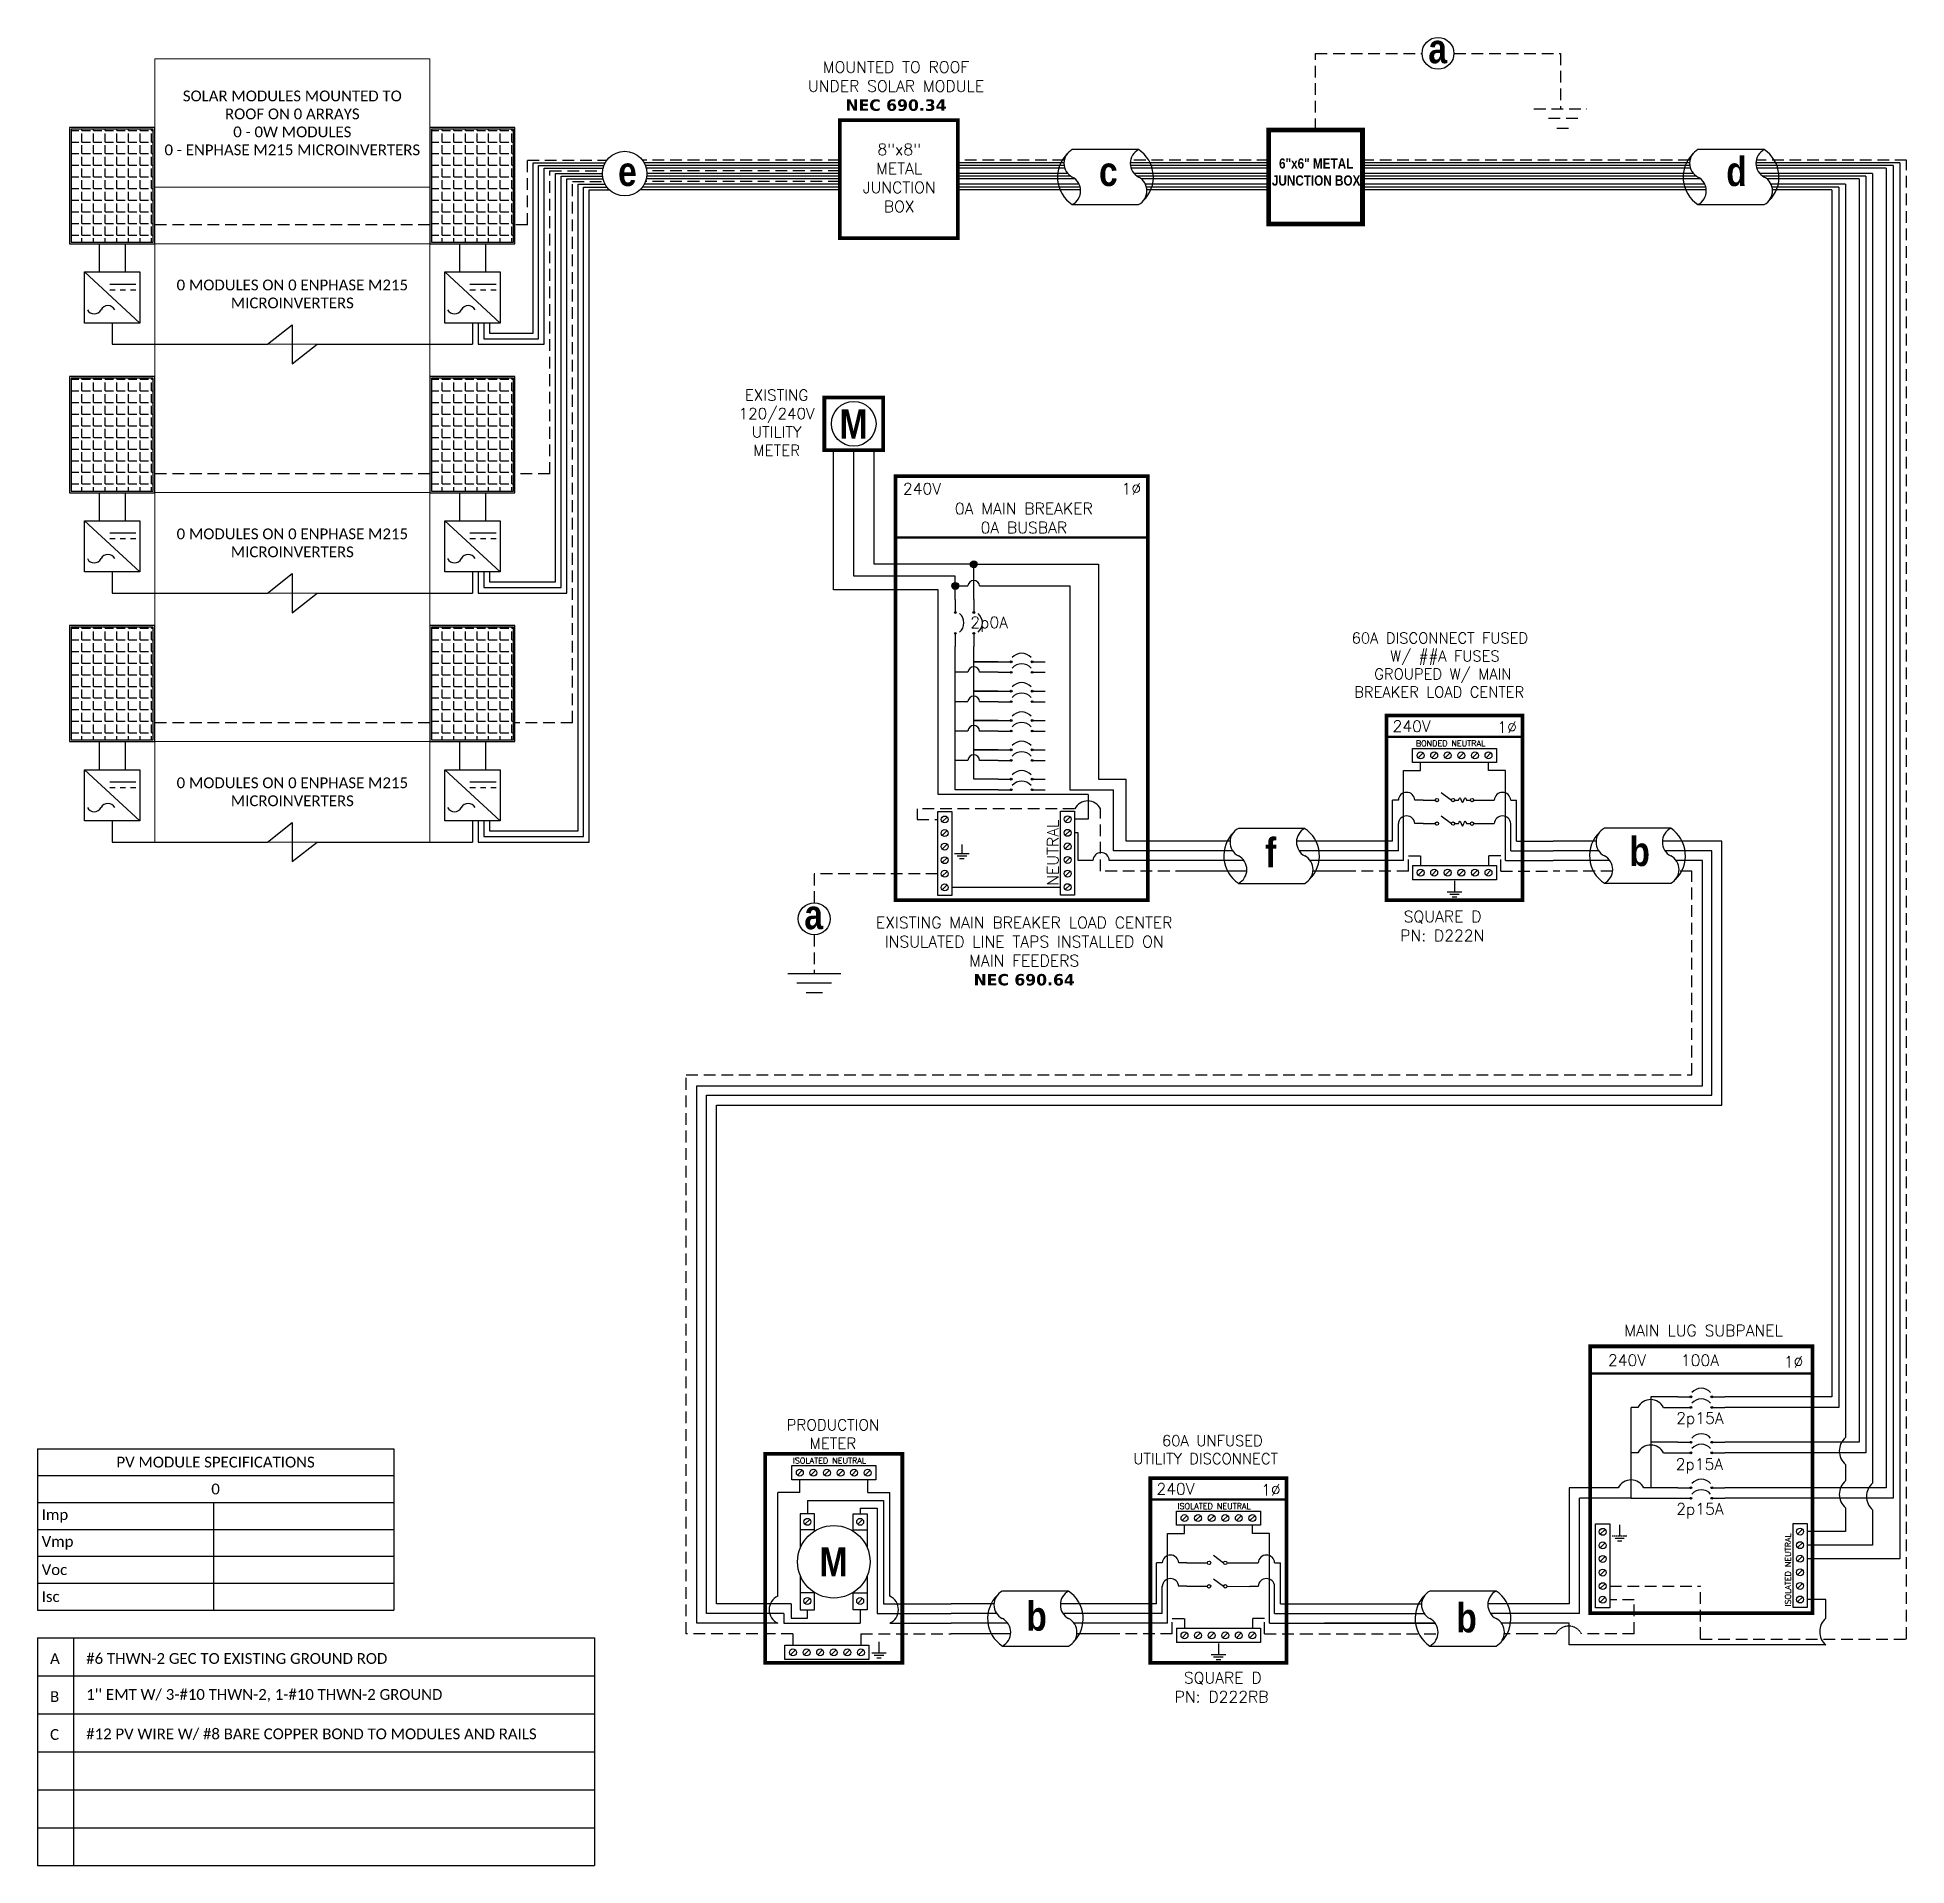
# Model space of a CAD drawing. Header units: feet. Extents: x 23528 to 24127, y 16036 to 16622.
import ezdxf

# ---------------------------------------------------------------- set-up
doc = ezdxf.new("R2010")
doc.units = ezdxf.units.FT
doc.header["$MEASUREMENT"] = 0
doc.linetypes.add('HIDDEN', pattern=[0.375, 0.25, -0.125])
for name, color, linetype in [('ONE LINE BLOCKS', 7, 'Continuous'), ('TABLES', 7, 'Continuous'), ('TEXT', 7, 'Continuous'), ('Z - TITLEBLOCK TXT', 7, 'Continuous')]:
    doc.layers.add(name, color=color, linetype=linetype)
doc.styles.add('ONE LINE TXT', font='techb___.ttf')
doc.styles.get("Standard").update_dxf_attribs({"font": 'simplex.shx'})

msp = doc.modelspace()

# ---------------------------------------------------------------- texts
at = {"layer": 'ONE LINE BLOCKS', "color": 1, "linetype": 'Continuous', "insert": (23937.43, 16582.75), "char_height": 3.2756, "width": 28.3929, "attachment_point": 2, "style": 'ONE LINE TXT'}
msp.add_mtext('6"x6" METAL JUNCTION BOX  ', dxfattribs=at)
at = {"layer": 'TABLES', "color": 1, "linetype": 'Continuous'}
msp.add_text('ISOLATED NEUTRAL', height=1.8743, dxfattribs=at).set_placement((23769.78, 16164.54))
at = {"layer": 'TEXT', "color": 1, "attachment_point": 5}
for s, width, insert, char_height in [(' \\PMOUNTED TO ROOF \\PUNDER SOLAR MODULE\\P{\\fVerdana|b1|i0|c0|p34;NEC 690.34}', 72.4158, (23802.83, 16608.91), 3.6576), ('8"x8" METAL JUNCTION BOX ', 0.4767, (23803.85, 16576.46), 3.6576), ('PRODUCTION METER', 1.3203, (23782.61, 16173.98), 3.5433)]:
    msp.add_mtext_dynamic_manual_height_columns(s, width=width, gutter_width=7.17, heights=[0], dxfattribs=dict(at, insert=insert, char_height=char_height))
at = {"layer": 'Z - TITLEBLOCK TXT', "color": 253, "linetype": 'Continuous', "style": 'ONE LINE TXT'}
msp.add_text('M', height=9.38, dxfattribs=at).set_placement((23778.33, 16128.36))
at = {"layer": 'Z - TITLEBLOCK TXT', "color": 1, "linetype": 'Continuous', "char_height": 9.3833, "attachment_point": 1, "style": 'ONE LINE TXT'}
for s, insert in [('{\\W1;\\C256;a}', (23973.37, 16622.58)), ('{\\W1;\\C256;d}', (24068.82, 16583.26)), ('{\\W1;\\C256;e}', (23713.79, 16583.26)), ('{\\W1;\\C256;c}', (23867.87, 16583.26)), ('{\\W1;\\C256;f}', (23921.09, 16365)), ('{\\W1;\\C256;b}', (24037.79, 16365.37)), ('{\\W1;\\C256;b}', (23844.58, 16120.37)), ('{\\W1;\\C256;b}', (23982.33, 16119.81))]:
    msp.add_mtext_dynamic_manual_height_columns(s, width=0.1385, gutter_width=2.13, heights=[0], dxfattribs=dict(at, insert=insert))

# ---------------------------------------------------------------- blocks, each defined once
blk = doc.blocks.new('*T8')
at = {"layer": 'Defpoints', "color": 8, "linetype": 'ByBlock', "lineweight": 0, "transparency": 16777216}
for p, q in [((0, 0), (88.16, 0)), ((0, 0), (0, -250.97)), ((88.16, 0), (88.16, -250.97)), ((0, -41.08), (88.16, -41.08)), ((0, -59.24), (88.16, -59.24)), ((0, -91.46), (88.16, -91.46)), ((0, -138.99), (88.16, -138.99)), ((0, -171.21), (88.16, -171.21)), ((0, -218.74), (88.16, -218.74)), ((0, -250.97), (88.16, -250.97))]:
    blk.add_line(p, q, dxfattribs=at)
at = {"color": 0, "linetype": 'Continuous', "transparency": 16777216, "char_height": 3.4544, "width": 83.574, "attachment_point": 5}
for s, insert in [('{\\fCalibri|b0|i0|c0;SOLAR MODULES MOUNTED TO ROOF ON 0 ARRAYS^J0 - 0W MODULES^J0 - ENPHASE M215 MICROINVERTERS', (44.08, -20.54)), ('{\\fCalibri|b0|i0|c0;', (44.08, -50.16)), ('{\\fCalibri|b0|i0|c0;0 MODULES ON 0 ENPHASE M215 MICROINVERTERS', (44.08, -75.35)), ('{\\fCalibri|b0|i0|c0;', (44.08, -115.23)), ('{\\fCalibri|b0|i0|c0;0 MODULES ON 0 ENPHASE M215 MICROINVERTERS', (44.08, -155.1)), ('{\\fCalibri|b0|i0|c0;', (44.08, -194.98)), ('{\\fCalibri|b0|i0|c0;0 MODULES ON 0 ENPHASE M215 MICROINVERTERS', (44.08, -234.86))]:
    blk.add_mtext(s, dxfattribs=dict(at, insert=insert))
blk = doc.blocks.new('*U4')
at = {"color": 7, "linetype": 'Continuous'}
for p, q in [((6.67, 2.43), (2.91, 2.43)), ((2.44, 1.71), (0, 1.71)), ((9.57, 1.71), (6.2, 1.71)), ((2.91, -0.69), (6.67, -0.69))]:
    blk.add_line(p, q, dxfattribs=at)
at = {"color": 10, "linetype": 'Continuous'}
for p, q in [((2.59, 1.15), (0, 1.15)), ((9.57, 1.15), (6.35, 1.15))]:
    blk.add_line(p, q, dxfattribs=at)
at = {"color": 253, "linetype": 'Continuous'}
for p, q in [((3.21, 0.61), (0, 0.61)), ((9.57, 0.61), (6.97, 0.61))]:
    blk.add_line(p, q, dxfattribs=at)
at = {"color": 7, "linetype": 'Continuous'}
for centre, start, end in [((3.94, 0.87), 133.9732, 236.4265), ((5.63, 0.87), 313.9732, 56.4265)]:
    blk.add_arc(centre, 1.87, start, end, dxfattribs=at)
at = {"layer": 'TEXT', "color": 92, "linetype": 'HIDDEN', "ltscale": 15}
for p, q in [((3.37, 0), (0, 0)), ((9.57, 0), (7.14, 0))]:
    blk.add_line(p, q, dxfattribs=at)
at = {"layer": 'Z - TITLEBLOCK TXT', "linetype": 'Continuous'}
for centre, start, end in [((3.31, 1.65), 117.6639, 242.3361), ((7.08, 1.65), 117.6639, 242.3361), ((2.5, 0.09), 297.6639, 62.3361), ((6.26, 0.09), 297.6639, 62.3361)]:
    blk.add_arc(centre, 0.882, start, end, dxfattribs=at)
blk = doc.blocks.new('*T6')
at = {"layer": 'Z - TITLEBLOCK TXT', "color": 0, "lineweight": -2, "transparency": 16777216}
for p, q in [((0, 0), (114.19, 0)), ((0, 0), (0, -51.69)), ((114.19, 0), (114.19, -51.69)), ((0, -8.62), (114.19, -8.62)), ((0, -17.23), (114.19, -17.23)), ((56.41, -17.23), (56.41, -51.69)), ((0, -25.85), (114.19, -25.85)), ((0, -34.46), (114.19, -34.46)), ((0, -43.08), (114.19, -43.08)), ((0, -51.69), (114.19, -51.69))]:
    blk.add_line(p, q, dxfattribs=at)
at = {"layer": 'Z - TITLEBLOCK TXT', "color": 0, "linetype": 'Continuous', "transparency": 16777216, "char_height": 3.4544}
for s, insert, width, attachment_point in [('{\\fCalibri|b0|i0|c0;PV MODULE SPECIFICATIONS', (57.09, -4.31), 111.433, 5), ('{\\fCalibri|b0|i0|c0;0', (57.09, -12.92), 111.433, 5), ('{\\fCalibri|b0|i0|c0;Imp', (1.38, -21.54), 53.6551, 4), ('{\\fCalibri|b0|i0|c0;', (57.78, -21.54), 55.0254, 4), ('{\\fCalibri|b0|i0|c0;Vmp', (1.38, -30.15), 53.6551, 4), ('{\\fCalibri|b0|i0|c0;', (57.78, -30.15), 55.0254, 4), ('{\\fCalibri|b0|i0|c0;Voc', (1.38, -38.77), 53.6551, 4), ('{\\fCalibri|b0|i0|c0;', (57.78, -38.77), 55.0254, 4), ('{\\fCalibri|b0|i0|c0;Isc', (1.38, -47.39), 53.6551, 4), ('{\\fCalibri|b0|i0|c0;', (57.78, -47.39), 55.0254, 4)]:
    blk.add_mtext(s, dxfattribs=dict(at, insert=insert, width=width, attachment_point=attachment_point))
blk = doc.blocks.new('M_MAIN DISCO')
at = {"color": 253, "linetype": 'Continuous'}
for p, q in [((-47.96, 3.45), (-47.96, 32.21)), ((-47.96, 32.21), (-42.47, 32.21)), ((-42.47, 32.21), (-42.47, 34.82)), ((-20.72, 32.21), (-20.72, 34.82)), ((-15.23, 32.21), (-20.72, 32.21)), ((-15.23, 3.45), (-15.23, 32.21)), ((-47.96, 3.45), (-63.19, 3.45)), ((-15.23, 3.45), (0, 3.45))]:
    blk.add_line(p, q, dxfattribs=at)
at = {"color": 7, "linetype": 'Continuous'}
for p, q in [((-51.46, 9.66), (-51.46, 22.77)), ((-49.6, 22.77), (-51.46, 22.77)), ((-41.69, 22.77), (-44.32, 22.77)), ((-21.5, 22.77), (-18.87, 22.77)), ((-13.59, 22.77), (-11.73, 22.77)), ((-11.73, 9.66), (-11.73, 22.77)), ((-51.46, 9.66), (-63.19, 9.66)), ((-11.73, 9.66), (0, 9.66))]:
    blk.add_line(p, q, dxfattribs=at)
at = {"color": 1, "linetype": 'Continuous'}
for p, q in [((-31.53, 22.77), (-30.29, 22.77)), ((-27.74, 22.77), (-26.5, 22.77)), ((-31.53, 15.24), (-30.29, 15.24)), ((-27.74, 15.24), (-26.5, 15.24))]:
    blk.add_line(p, q, dxfattribs=at)
at = {"color": 10, "linetype": 'Continuous'}
for p, q in [((-49.6, 6.49), (-49.6, 15.24)), ((-41.69, 15.24), (-44.32, 15.24)), ((-21.5, 15.24), (-18.87, 15.24)), ((-13.59, 6.49), (-13.59, 15.24)), ((-49.6, 6.49), (-63.19, 6.49)), ((-13.59, 6.49), (0, 6.49))]:
    blk.add_line(p, q, dxfattribs=at)
at = {"color": 7, "linetype": 'Continuous'}
for centre in [(-46.96, 22.62), (-16.23, 22.62)]:
    blk.add_arc(centre, 2.64, 3.28193, 176.71807, dxfattribs=at)
at = {"color": 10, "linetype": 'Continuous'}
for centre in [(-46.96, 15.08), (-16.23, 15.08)]:
    blk.add_arc(centre, 2.64, 3.28193, 176.71807, dxfattribs=at)
at = {"color": 1, "linetype": 'Continuous'}
for points in [[(-30.29, 22.77), (-29.92, 23.53), (-29.02, 22.01), (-28.19, 23.53), (-27.74, 22.77)], [(-30.29, 15.24), (-29.92, 16), (-29.02, 14.47), (-28.19, 16), (-27.74, 15.24)]]:
    blk.add_spline(points, degree=3, dxfattribs=at)
at = {"layer": 'ONE LINE BLOCKS', "lineweight": 50}
blk.add_line((-53.41, 43.1), (-9.8, 43.1), dxfattribs=at)
at = {"layer": 'ONE LINE BLOCKS', "lineweight": 50, "const_width": 1.19}
blk.add_lwpolyline([(-53.41, -9.3), (-53.41, 49.88), (-9.8, 49.88), (-9.8, -9.3)], close=True, dxfattribs=at)
at = {"layer": 'TEXT', "color": 92, "linetype": 'HIDDEN', "ltscale": 15}
for p, q in [((-46.38, 0), (-63.19, 0)), ((-46.38, 0), (-46.38, 4.94)), ((-46.38, 4.94), (-42.47, 4.94)), ((-42.47, 4.94), (-42.47, 1.8)), ((-16.81, 4.94), (-20.72, 4.94)), ((-20.72, 4.94), (-20.72, 1.8)), ((-16.81, 0), (-16.81, 4.94)), ((-16.81, 0), (0, 0))]:
    blk.add_line(p, q, dxfattribs=at)
at = {"layer": 'TEXT', "color": 92, "linetype": 'Continuous', "flags": 128}
for points in [[(-31.59, -3.07), (-31.6, -6.57)], [(-33.94, -6.57), (-29.25, -6.57)], [(-30.07, -7.44), (-33.13, -7.44)], [(-30.88, -8.3), (-32.31, -8.3)]]:
    blk.add_lwpolyline(points, dxfattribs=at)
at = {"layer": 'Z - TITLEBLOCK TXT', "color": 1, "linetype": 'Continuous'}
for p, q in [((-45.07, 34.82), (-45.07, 39.36)), ((-45.07, 39.36), (-18.12, 39.36)), ((-18.12, 39.36), (-18.12, 34.82)), ((-18.12, 34.82), (-45.07, 34.82)), ((-35.88, 25.22), (-32.61, 22.78)), ((-41.69, 22.77), (-37.77, 22.77)), ((-25.42, 22.77), (-21.5, 22.77)), ((-41.69, 15.24), (-37.77, 15.24)), ((-35.88, 17.69), (-32.61, 15.24)), ((-25.42, 15.23), (-21.5, 15.23)), ((-45.07, 1.8), (-18.12, 1.8)), ((-45.07, 1.8), (-45.07, -2.74)), ((-18.12, 1.8), (-18.12, -2.74)), ((-18.12, -2.74), (-45.07, -2.74))]:
    blk.add_line(p, q, dxfattribs=at)
at = {"layer": 'Z - TITLEBLOCK TXT', "color": 4, "linetype": 'Continuous'}
for p, q in [((-41.69, 37.87), (-43.26, 36.3)), ((-37.34, 37.87), (-38.91, 36.3)), ((-32.98, 37.87), (-34.56, 36.3)), ((-28.63, 37.87), (-30.21, 36.3)), ((-24.28, 37.87), (-25.86, 36.3)), ((-19.93, 37.87), (-21.51, 36.3)), ((-41.69, 0.32), (-43.26, -1.26)), ((-37.34, 0.32), (-38.91, -1.26)), ((-32.98, 0.32), (-34.56, -1.26)), ((-28.63, 0.32), (-30.21, -1.26)), ((-24.28, 0.32), (-25.86, -1.26)), ((-19.93, 0.32), (-21.51, -1.26))]:
    blk.add_line(p, q, dxfattribs=at)
for centre in [(-42.47, 37.09), (-38.12, 37.09), (-33.77, 37.09), (-29.42, 37.09), (-25.07, 37.09), (-20.72, 37.09), (-42.47, -0.47), (-38.12, -0.47), (-33.77, -0.47), (-29.42, -0.47), (-25.07, -0.47), (-20.72, -0.47)]:
    blk.add_circle(centre, 1.11, dxfattribs=at)
at = {"layer": 'Z - TITLEBLOCK TXT', "color": 1, "linetype": 'Continuous'}
for centre in [(-37.23, 22.77), (-32.07, 22.77), (-25.96, 22.77), (-37.23, 15.24), (-32.07, 15.24), (-25.96, 15.23)]:
    blk.add_circle(centre, 0.541, dxfattribs=at)
at = {"layer": 'TABLES', "color": 4, "linetype": 'Continuous'}
blk.add_text('BONDED NEUTRAL', height=1.8743, dxfattribs=at).set_placement((-43.99, 40.01))
at = {"layer": 'TEXT', "color": 1}
for s, width, gutter_width, heights, insert, char_height, attachment_point in [('\\A1;\\pi4.1167;60A DISCONNECT FUSED \\P\\pi16.454;W/ ##A FUSES\\P\\pi11.355;GROUPED W/ MAIN \\P\\pi4.9392;BREAKER LOAD CENTER', 71.8931, 92.23, [24.13], (-68.68, 76.43), 3.4544, 1), ('240V', 0.1481, 0.75, [0], (-45.35, 46.44), 3.658, 5), ('1∅', 0.1481, 0.75, [0], (-14.78, 46.14), 3.658, 5), ('\\A1;\\pi3.6942,t21.982;SQUARE D\\P\\pi2.5621,t20.85;PN: D222N', 35.0816, 28.88, [13.54], (-51.57, -12.71), 3.6576, 1)]:
    blk.add_mtext_dynamic_manual_height_columns(s, width=width, gutter_width=gutter_width, heights=heights, dxfattribs=dict(at, insert=insert, char_height=char_height, attachment_point=attachment_point))
blk = doc.blocks.new('*T7')
at = {"linetype": 'ByBlock', "lineweight": -2, "transparency": 16777216}
for p, q in [((0, 0), (178.52, 0)), ((0, 0), (0, -72.97)), ((11.58, 0), (11.58, -72.97)), ((178.52, 0), (178.52, -72.97)), ((0, -12.11), (178.52, -12.11)), ((0, -24.28), (178.52, -24.28)), ((0, -36.46), (178.52, -36.46)), ((0, -48.64), (178.52, -48.64)), ((0, -60.81), (178.52, -60.81)), ((0, -72.97), (178.52, -72.97))]:
    blk.add_line(p, q, dxfattribs=at)
at = {"color": 0, "linetype": 'Continuous', "transparency": 16777216, "char_height": 3.4544, "attachment_point": 7}
for s, insert, width in [('{\\fCalibri|b0|i0|c0;A', (4.06, -8.36), 3.4544), ('{\\fCalibri|b0|i0|c0;#6 THWN-2 GEC TO EXISTING GROUND ROD', (15.65, -8.36), 158.8095), ('{\\fCalibri|b0|i0|c0;B', (4.06, -20.53), 3.4544), ("{\\fCalibri|b0|i0|c0;1'' EMT W/ 3-#10 THWN-2, 1-#10 THWN-2 GROUND", (15.65, -20.53), 158.8095), ('{\\fCalibri|b0|i0|c0;C', (4.06, -32.71), 3.4544), ('{\\fCalibri|b0|i0|c0;#12 PV WIRE W/ #8 BARE COPPER BOND TO MODULES AND RAILS', (15.65, -32.71), 158.8095), ('{\\fCalibri|b0|i0|c0;', (4.06, -44.89), 3.4544), ('{\\fCalibri|b0|i0|c0;', (15.65, -44.89), 158.8095), ('{\\fCalibri|b0|i0|c0;', (4.06, -57.06), 3.4544), ('{\\fCalibri|b0|i0|c0;', (15.65, -57.06), 158.8095), ('{\\fCalibri|b0|i0|c0;', (4.06, -69.22), 3.4544), ('{\\fCalibri|b0|i0|c0;', (15.65, -69.22), 158.8095)]:
    blk.add_mtext(s, dxfattribs=dict(at, insert=insert, width=width))
blk = doc.blocks.new('*U10')
at = {"layer": 'ONE LINE BLOCKS', "linetype": 'Continuous'}
h = blk.add_hatch(color=1, dxfattribs=at)
h.dxf.hatch_style = 1
edge = h.paths.add_edge_path()
edge.add_arc((52.27, 75.95), 0.291, 0, 360)
h = blk.add_hatch(color=1, dxfattribs=at)
h.dxf.hatch_style = 1
edge = h.paths.add_edge_path()
edge.add_arc((52.27, 72.57), 0.291, 0, 360)
h = blk.add_hatch(color=1, dxfattribs=at)
h.dxf.hatch_style = 1
edge = h.paths.add_edge_path()
edge.add_arc((58.94, 75.95), 0.291, 0, 360)
h = blk.add_hatch(color=1, dxfattribs=at)
h.dxf.hatch_style = 1
edge = h.paths.add_edge_path()
edge.add_arc((58.94, 72.57), 0.291, 0, 360)
h = blk.add_hatch(color=1, dxfattribs=at)
h.dxf.hatch_style = 1
edge = h.paths.add_edge_path()
edge.add_arc((52.27, 61.39), 0.291, 0, 360)
h = blk.add_hatch(color=1, dxfattribs=at)
h.dxf.hatch_style = 1
edge = h.paths.add_edge_path()
edge.add_arc((58.94, 61.39), 0.291, 0, 360)
h = blk.add_hatch(color=1, dxfattribs=at)
h.dxf.hatch_style = 1
edge = h.paths.add_edge_path()
edge.add_arc((52.27, 58.01), 0.291, 0, 360)
h = blk.add_hatch(color=1, dxfattribs=at)
h.dxf.hatch_style = 1
edge = h.paths.add_edge_path()
edge.add_arc((58.94, 58.01), 0.291, 0, 360)
h = blk.add_hatch(color=1, dxfattribs=at)
h.dxf.hatch_style = 1
edge = h.paths.add_edge_path()
edge.add_arc((52.27, 46.83), 0.291, 0, 360)
h = blk.add_hatch(color=1, dxfattribs=at)
h.dxf.hatch_style = 1
edge = h.paths.add_edge_path()
edge.add_arc((52.27, 43.45), 0.291, 0, 360)
h = blk.add_hatch(color=1, dxfattribs=at)
h.dxf.hatch_style = 1
edge = h.paths.add_edge_path()
edge.add_arc((58.94, 46.83), 0.291, 0, 360)
h = blk.add_hatch(color=1, dxfattribs=at)
h.dxf.hatch_style = 1
edge = h.paths.add_edge_path()
edge.add_arc((58.94, 43.45), 0.291, 0, 360)
at = {"color": 7, "linetype": 'Continuous'}
for p, q in [((97.46, 92.13), (97.46, 75.95)), ((106.16, 92.13), (106.16, 61.39)), ((114.86, 92.13), (114.86, 46.83)), ((48.07, 75.95), (39.41, 75.95)), ((39.41, 75.95), (39.41, 61.39)), ((97.46, 75.95), (63.14, 75.95)), ((48.07, 61.39), (39.41, 61.39)), ((39.41, 61.39), (39.41, 46.83)), ((106.16, 61.39), (63.14, 61.39)), ((29, 46.83), (13.32, 46.83)), ((13.32, 46.83), (13.32, 9.66)), ((48.07, 46.83), (37.24, 46.83)), ((114.86, 46.83), (63.14, 46.83)), ((13.32, 9.66), (0, 9.66))]:
    blk.add_line(p, q, dxfattribs=at)
at = {"color": 10, "linetype": 'Continuous'}
for p, q in [((99.63, 92.13), (99.63, 72.57)), ((108.33, 92.13), (108.33, 58.01)), ((117.03, 92.13), (117.03, 43.45)), ((33.12, 58.01), (33.12, 72.57)), ((35.29, 72.57), (33.12, 72.57)), ((43.53, 72.57), (48.07, 72.57)), ((99.63, 72.57), (63.14, 72.57)), ((33.12, 43.45), (33.12, 58.01)), ((35.29, 58.01), (33.12, 58.01)), ((43.53, 58.01), (48.07, 58.01)), ((108.33, 58.01), (63.14, 58.01)), ((33.12, 43.45), (16.61, 43.45)), ((16.61, 6.49), (16.61, 43.45)), ((33.12, 43.45), (48.07, 43.45)), ((117.03, 43.45), (63.14, 43.45)), ((16.61, 6.49), (0, 6.49))]:
    blk.add_line(p, q, dxfattribs=at)
at = {"color": 253, "linetype": 'Continuous'}
for p, q in [((101.81, 92.13), (101.81, 62.88)), ((110.51, 92.13), (110.51, 48.32)), ((119.21, 92.13), (119.21, 24.07)), ((101.81, 54.32), (101.81, 48.99)), ((101.81, 40.44), (101.81, 32.77)), ((110.51, 39.76), (110.51, 28.42)), ((101.81, 32.77), (89.53, 32.77)), ((110.51, 28.42), (89.53, 28.42)), ((119.21, 24.07), (89.53, 24.07)), ((95.54, 11.02), (89.53, 11.02)), ((95.54, 5), (95.54, 11.02)), ((13.32, 3.45), (0, 3.45)), ((13.32, -3.56), (13.32, 3.45)), ((95.54, -3.56), (13.32, -3.56))]:
    blk.add_line(p, q, dxfattribs=at)
at = {"color": 10, "linetype": 'Continuous'}
for centre in [(39.41, 70.41), (39.41, 55.85)]:
    blk.add_arc(centre, 4.65, 27.66392, 152.33608, dxfattribs=at)
at = {"color": 253, "linetype": 'Continuous'}
for centre in [(105.39, 58.6), (105.39, 44.71), (114.09, 44.04), (99.12, 0.72)]:
    blk.add_arc(centre, 5.58, 129.92155, 230.07845, dxfattribs=at)
at = {"color": 7, "linetype": 'Continuous'}
blk.add_arc((33.12, 44.67), 4.65, 27.66392, 152.33608, dxfattribs=at)
at = {"layer": 'ONE LINE BLOCKS', "lineweight": 50}
blk.add_line((20.02, 83.43), (91.19, 83.43), dxfattribs=at)
at = {"layer": 'ONE LINE BLOCKS', "lineweight": 50, "const_width": 1.19}
blk.add_lwpolyline([(20.02, 6.67), (20.02, 92.13), (91.19, 92.13), (91.19, 6.67)], close=True, dxfattribs=at)
at = {"layer": 'TEXT', "color": 92, "linetype": 'HIDDEN', "ltscale": 15}
for p, q in [((121.38, -1.65), (121.38, 92.13)), ((26.29, 15.3), (55.38, 15.3)), ((55.38, -1.65), (55.38, 15.3)), ((34.13, 10.94), (26.29, 10.94)), ((34.13, 0), (34.13, 10.94)), ((9.01, 0), (0, 0)), ((34.13, 0), (17.25, 0)), ((55.38, -1.65), (121.38, -1.65))]:
    blk.add_line(p, q, dxfattribs=at)
at = {"layer": 'TEXT', "color": 92, "linetype": 'HIDDEN', "flags": 128}
for points in [[(27.06, 31.42), (31.74, 31.42)], [(30.93, 30.55), (27.87, 30.55)], [(29.4, 34.92), (29.4, 31.42)], [(30.12, 29.68), (28.68, 29.68)]]:
    blk.add_lwpolyline(points, dxfattribs=at)
at = {"layer": 'TEXT', "color": 92, "linetype": 'HIDDEN', "ltscale": 0.3}
blk.add_arc((13.13, -2.16), 4.65, 27.66392, 152.33608, dxfattribs=at)
at = {"layer": 'Z - TITLEBLOCK TXT', "color": 1, "linetype": 'Continuous'}
for p, q in [((21.75, 8.35), (21.75, 35.29)), ((21.75, 35.29), (26.29, 35.29)), ((26.29, 35.29), (26.29, 8.35)), ((84.99, 8.42), (84.99, 35.37)), ((84.99, 35.37), (89.53, 35.37)), ((89.53, 35.37), (89.53, 8.42)), ((26.29, 8.35), (21.75, 8.35)), ((89.53, 8.42), (84.99, 8.42))]:
    blk.add_line(p, q, dxfattribs=at)
at = {"layer": 'Z - TITLEBLOCK TXT', "color": 4, "linetype": 'Continuous'}
for p, q in [((24.81, 33.48), (23.24, 31.91)), ((88.04, 33.56), (86.47, 31.98)), ((24.81, 29.13), (23.24, 27.56)), ((24.81, 24.78), (23.24, 23.21)), ((88.04, 29.2), (86.47, 27.63)), ((88.04, 24.85), (86.47, 23.28)), ((24.81, 20.43), (23.24, 18.86)), ((88.04, 20.5), (86.47, 18.93)), ((24.81, 16.08), (23.24, 14.51)), ((88.04, 16.15), (86.47, 14.58)), ((24.81, 11.73), (23.24, 10.16)), ((88.04, 11.8), (86.47, 10.23))]:
    blk.add_line(p, q, dxfattribs=at)
at = {"layer": 'Z - TITLEBLOCK TXT', "color": 1, "linetype": 'Continuous', "flags": 128}
for points in [[(48.07, 75.95), (52.27, 75.95)], [(48.07, 75.95), (52.27, 75.95)], [(48.07, 72.57), (52.27, 72.57)], [(48.07, 72.57), (52.27, 72.57)], [(58.94, 75.95), (63.14, 75.95)], [(58.94, 72.57), (63.14, 72.57)], [(48.07, 61.39), (52.27, 61.39)], [(48.07, 61.39), (52.27, 61.39)], [(58.94, 61.39), (63.14, 61.39)], [(48.07, 58.01), (52.27, 58.01)], [(48.07, 58.01), (52.27, 58.01)], [(58.94, 58.01), (63.14, 58.01)], [(48.07, 46.83), (52.27, 46.83)], [(48.07, 46.83), (52.27, 46.83)], [(48.07, 43.45), (52.27, 43.45)], [(48.07, 43.45), (52.27, 43.45)], [(58.94, 46.83), (63.14, 46.83)], [(58.94, 43.45), (63.14, 43.45)]]:
    blk.add_lwpolyline(points, dxfattribs=at)
at = {"layer": 'Z - TITLEBLOCK TXT', "color": 1, "linetype": 'Continuous'}
for centre in [(52.27, 75.95), (52.27, 72.57), (58.94, 75.95), (58.94, 72.57), (52.27, 61.39), (58.94, 61.39), (52.27, 58.01), (58.94, 58.01), (52.27, 46.83), (52.27, 43.45), (58.94, 46.83), (58.94, 43.45)]:
    blk.add_circle(centre, 0.291, dxfattribs=at)
at = {"layer": 'Z - TITLEBLOCK TXT', "color": 4, "linetype": 'Continuous'}
for centre in [(24.02, 32.7), (87.26, 32.77), (24.02, 28.35), (24.02, 24), (87.26, 28.42), (87.26, 24.07), (24.02, 19.65), (87.26, 19.72), (24.02, 15.3), (24.02, 10.94), (87.26, 15.37), (87.26, 11.02)]:
    blk.add_circle(centre, 1.11, dxfattribs=at)
at = {"layer": 'Z - TITLEBLOCK TXT', "color": 1, "linetype": 'Continuous'}
for centre in [(55.6, 74.75), (55.6, 71.37), (55.6, 60.19), (55.6, 56.81), (55.6, 45.63), (55.6, 42.25)]:
    blk.add_arc(centre, 3.93, 40.3392, 139.6608, dxfattribs=at)
at = {"layer": 'TABLES', "color": 1, "linetype": 'Continuous'}
for p in [(47.57, 67.33), (47.4, 52.58), (47.57, 38.21)]:
    blk.add_text('2p15A', height=3.658, dxfattribs=at).set_placement(p)
at = {"layer": 'TABLES', "color": 4, "linetype": 'Continuous'}
blk.add_text('ISOLATED NEUTRAL', height=1.8743, rotation=90, dxfattribs=at).set_placement((84.33, 8.78))
at = {"layer": 'TEXT', "color": 1, "attachment_point": 5}
for s, width, gutter_width, insert, char_height in [('MAIN LUG SUBPANEL ', 62.3984, 7.17, (56.35, 97.2), 3.6576), ('240V', 0.1481, 0.75, (31.81, 87.69), 3.658), ('100A', 0.1481, 0.75, (55.19, 87.69), 3.658), ('1∅', 0.1481, 0.75, (85.17, 87.17), 3.658)]:
    blk.add_mtext_dynamic_manual_height_columns(s, width=width, gutter_width=gutter_width, heights=[0], dxfattribs=dict(at, insert=insert, char_height=char_height))
blk = doc.blocks.new('*U9')
at = {"layer": 'ONE LINE BLOCKS', "linetype": 'Continuous'}
h = blk.add_hatch(color=254, dxfattribs=at)
h.dxf.hatch_style = 1
edge = h.paths.add_edge_path()
edge.add_arc((-68.38, 98.34), 1.11, 0, 360)
h = blk.add_hatch(color=254, dxfattribs=at)
h.dxf.hatch_style = 1
edge = h.paths.add_edge_path()
edge.add_arc((-74.3, 91.39), 1.11, 0, 360)
h = blk.add_hatch(color=1, dxfattribs=at)
h.dxf.hatch_style = 1
edge = h.paths.add_edge_path()
edge.add_arc((-74.3, 82.89), 0.291, 0, 360)
h = blk.add_hatch(color=1, dxfattribs=at)
h.dxf.hatch_style = 1
edge = h.paths.add_edge_path()
edge.add_arc((-68.38, 82.89), 0.291, 0, 360)
h = blk.add_hatch(color=1, dxfattribs=at)
h.dxf.hatch_style = 1
edge = h.paths.add_edge_path()
edge.add_arc((-74.3, 76.21), 0.291, 0, 360)
h = blk.add_hatch(color=1, dxfattribs=at)
h.dxf.hatch_style = 1
edge = h.paths.add_edge_path()
edge.add_arc((-68.38, 76.21), 0.291, 0, 360)
h = blk.add_hatch(color=1, dxfattribs=at)
h.dxf.hatch_style = 1
edge = h.paths.add_edge_path()
edge.add_arc((-56.39, 67.09), 0.291, 0, 360)
h = blk.add_hatch(color=1, dxfattribs=at)
h.dxf.hatch_style = 1
edge = h.paths.add_edge_path()
edge.add_arc((-49.72, 67.09), 0.291, 0, 360)
h = blk.add_hatch(color=1, dxfattribs=at)
h.dxf.hatch_style = 1
edge = h.paths.add_edge_path()
edge.add_arc((-56.39, 63.72), 0.291, 0, 360)
h = blk.add_hatch(color=1, dxfattribs=at)
h.dxf.hatch_style = 1
edge = h.paths.add_edge_path()
edge.add_arc((-49.72, 63.72), 0.291, 0, 360)
h = blk.add_hatch(color=1, dxfattribs=at)
h.dxf.hatch_style = 1
edge = h.paths.add_edge_path()
edge.add_arc((-56.39, 57.69), 0.291, 0, 360)
h = blk.add_hatch(color=1, dxfattribs=at)
h.dxf.hatch_style = 1
edge = h.paths.add_edge_path()
edge.add_arc((-56.39, 54.31), 0.291, 0, 360)
h = blk.add_hatch(color=1, dxfattribs=at)
h.dxf.hatch_style = 1
edge = h.paths.add_edge_path()
edge.add_arc((-49.72, 57.69), 0.291, 0, 360)
h = blk.add_hatch(color=1, dxfattribs=at)
h.dxf.hatch_style = 1
edge = h.paths.add_edge_path()
edge.add_arc((-49.72, 54.31), 0.291, 0, 360)
h = blk.add_hatch(color=1, dxfattribs=at)
h.dxf.hatch_style = 1
edge = h.paths.add_edge_path()
edge.add_arc((-56.39, 48.29), 0.291, 0, 360)
h = blk.add_hatch(color=1, dxfattribs=at)
h.dxf.hatch_style = 1
edge = h.paths.add_edge_path()
edge.add_arc((-49.72, 48.29), 0.291, 0, 360)
h = blk.add_hatch(color=1, dxfattribs=at)
h.dxf.hatch_style = 1
edge = h.paths.add_edge_path()
edge.add_arc((-56.39, 44.91), 0.291, 0, 360)
h = blk.add_hatch(color=1, dxfattribs=at)
h.dxf.hatch_style = 1
edge = h.paths.add_edge_path()
edge.add_arc((-49.72, 44.91), 0.291, 0, 360)
h = blk.add_hatch(color=1, dxfattribs=at)
h.dxf.hatch_style = 1
edge = h.paths.add_edge_path()
edge.add_arc((-56.39, 38.89), 0.291, 0, 360)
h = blk.add_hatch(color=1, dxfattribs=at)
h.dxf.hatch_style = 1
edge = h.paths.add_edge_path()
edge.add_arc((-49.72, 38.89), 0.291, 0, 360)
h = blk.add_hatch(color=1, dxfattribs=at)
h.dxf.hatch_style = 1
edge = h.paths.add_edge_path()
edge.add_arc((-56.39, 35.51), 0.291, 0, 360)
h = blk.add_hatch(color=1, dxfattribs=at)
h.dxf.hatch_style = 1
edge = h.paths.add_edge_path()
edge.add_arc((-49.72, 35.51), 0.291, 0, 360)
h = blk.add_hatch(color=1, dxfattribs=at)
h.dxf.hatch_style = 1
edge = h.paths.add_edge_path()
edge.add_arc((-56.39, 29.48), 0.291, 0, 360)
h = blk.add_hatch(color=1, dxfattribs=at)
h.dxf.hatch_style = 1
edge = h.paths.add_edge_path()
edge.add_arc((-56.39, 26.1), 0.291, 0, 360)
h = blk.add_hatch(color=1, dxfattribs=at)
h.dxf.hatch_style = 1
edge = h.paths.add_edge_path()
edge.add_arc((-49.72, 29.48), 0.291, 0, 360)
h = blk.add_hatch(color=1, dxfattribs=at)
h.dxf.hatch_style = 1
edge = h.paths.add_edge_path()
edge.add_arc((-49.72, 26.1), 0.291, 0, 360)
at = {"color": 155, "true_color": 0x647190}
blk.add_line((-93.51, 126.59), (-12.6, 126.59), dxfattribs=at)
at = {"color": 10, "linetype": 'Continuous'}
for p, q in [((-23.58, 6.49), (-23.58, 26.1)), ((-19.54, 26.1), (-19.54, 26.1)), ((0, 6.49), (-23.58, 6.49))]:
    blk.add_line(p, q, dxfattribs=at)
at = {"color": 7, "linetype": 'Continuous'}
for p, q in [((-19.55, 9.66), (-19.55, 29.48)), ((0, 9.66), (-19.55, 9.66))]:
    blk.add_line(p, q, dxfattribs=at)
at = {"color": 253, "linetype": 'Continuous'}
for p, q in [((-34.9, 12.29), (-36.07, 12.29)), ((-34.9, 3.45), (-34.9, 12.29)), ((-30.25, 3.45), (-34.9, 3.45)), ((0, 3.45), (-24.98, 3.45))]:
    blk.add_line(p, q, dxfattribs=at)
at = {"color": 7, "linetype": 'Continuous'}
blk.add_circle((-119.49, -15.26), 5.11, dxfattribs=at)
at = {"color": 253, "linetype": 'Continuous'}
blk.add_arc((-27.62, 3.3), 2.64, 3.28193, 176.71807, dxfattribs=at)
at = {"layer": 'ONE LINE BLOCKS', "lineweight": 50}
blk.add_line((-93.51, 106.95), (-12.6, 106.95), dxfattribs=at)
at = {"layer": 'ONE LINE BLOCKS', "lineweight": 50, "const_width": 1.19}
for points in [[(-116.27, 134.89), (-116.27, 151.79), (-97.41, 151.79), (-97.41, 134.89)], [(-93.51, -9.3), (-93.51, 126.59), (-12.6, 126.59), (-12.6, -9.3)]]:
    blk.add_lwpolyline(points, close=True, dxfattribs=at)
at = {"layer": 'TEXT', "color": 92, "linetype": 'HIDDEN', "ltscale": 15}
for p, q in [((-36.07, 20.02), (-86.54, 20.02)), ((-86.54, 20.02), (-86.54, 16.57)), ((-27.75, 0), (-27.75, 20.02)), ((-86.54, 16.57), (-79.95, 16.57)), ((0, 0), (-27.75, 0)), ((-79.95, -0.83), (-119.49, -0.83)), ((-119.49, -0.83), (-119.49, -10.15)), ((-119.49, -20.38), (-119.49, -32.73))]:
    blk.add_line(p, q, dxfattribs=at)
at = {"layer": 'TEXT', "color": 92, "linetype": 'Continuous', "ltscale": 15}
blk.add_line((-40.61, -5.18), (-75.41, -5.18), dxfattribs=at)
at = {"layer": 'TEXT', "color": 92, "linetype": 'Continuous', "flags": 128}
for points in [[(-72.19, 8.54), (-72.19, 5.69)], [(-74.53, 5.69), (-69.85, 5.69)], [(-70.66, 4.83), (-73.72, 4.83)], [(-71.47, 3.96), (-72.91, 3.96)]]:
    blk.add_lwpolyline(points, dxfattribs=at)
at = {"layer": 'TEXT', "color": 92, "linetype": 'Continuous', "ltscale": 4, "flags": 128}
for points in [[(-127.97, -32.73), (-111.01, -32.73)], [(-113.95, -35.88), (-125.03, -35.88)], [(-116.88, -39.02), (-122.09, -39.02)]]:
    blk.add_lwpolyline(points, dxfattribs=at)
at = {"layer": 'TEXT', "linetype": 'Continuous'}
blk.add_circle((-106.84, 143.34), 7.15, dxfattribs=at)
at = {"layer": 'TEXT', "color": 92, "linetype": 'Continuous', "ltscale": 0.3}
blk.add_arc((-31.87, 17.86), 4.65, 27.66392, 152.33608, dxfattribs=at)
at = {"layer": 'Z - TITLEBLOCK TXT', "color": 253, "linetype": 'Continuous'}
for p, q in [((-113.33, 90.2), (-113.33, 134.89)), ((-79.78, 90.2), (-113.33, 90.2)), ((-79.78, 24.52), (-79.78, 90.2)), ((-31.78, 24.52), (-79.78, 24.52)), ((-31.78, 24.52), (-31.78, 16.64)), ((-31.78, 16.64), (-36.07, 16.64))]:
    blk.add_line(p, q, dxfattribs=at)
at = {"layer": 'Z - TITLEBLOCK TXT', "color": 10, "linetype": 'Continuous'}
for p, q in [((-106.84, 94.51), (-106.84, 134.89)), ((-74.3, 94.51), (-106.84, 94.51)), ((-74.3, 87.09), (-74.3, 94.51)), ((-73.19, 91.39), (-70.25, 91.39)), ((-66.51, 91.39), (-37.57, 91.39)), ((-37.57, 91.39), (-37.57, 26.1)), ((-74.3, 26.1), (-74.3, 72.02)), ((-70.25, 63.72), (-74.3, 63.72)), ((-60.59, 63.72), (-66.51, 63.72)), ((-70.25, 54.31), (-74.3, 54.31)), ((-60.59, 54.31), (-66.51, 54.31)), ((-70.25, 44.91), (-74.3, 44.91)), ((-60.59, 44.91), (-66.51, 44.91)), ((-70.25, 35.51), (-74.3, 35.51)), ((-60.59, 35.51), (-66.51, 35.51)), ((-60.59, 26.1), (-74.3, 26.1)), ((-37.57, 26.1), (-23.58, 26.1))]:
    blk.add_line(p, q, dxfattribs=at)
at = {"layer": 'Z - TITLEBLOCK TXT', "color": 7, "linetype": 'Continuous'}
for p, q in [((-100.35, 98.34), (-100.35, 134.89)), ((-68.38, 98.34), (-100.35, 98.34)), ((-68.38, 87.09), (-68.38, 98.34)), ((-67.27, 98.34), (-28.47, 98.34)), ((-28.47, 98.34), (-28.47, 29.48)), ((-68.38, 57.69), (-68.38, 72.02)), ((-68.38, 67.09), (-60.59, 67.09)), ((-60.59, 67.09), (-68.38, 67.09)), ((-68.38, 48.29), (-68.38, 57.69)), ((-68.38, 57.69), (-60.59, 57.69)), ((-60.59, 57.69), (-68.38, 57.69)), ((-68.38, 38.89), (-68.38, 48.29)), ((-68.38, 48.29), (-60.59, 48.29)), ((-60.59, 48.29), (-68.38, 48.29)), ((-68.38, 29.48), (-68.38, 38.89)), ((-68.38, 38.89), (-60.59, 38.89)), ((-60.59, 38.89), (-68.38, 38.89)), ((-60.59, 29.48), (-68.38, 29.48)), ((-28.47, 29.48), (-19.55, 29.48))]:
    blk.add_line(p, q, dxfattribs=at)
at = {"layer": 'Z - TITLEBLOCK TXT', "color": 1, "linetype": 'Continuous'}
for p, q in [((-79.95, -7.78), (-79.95, 19.17)), ((-79.95, 19.17), (-75.41, 19.17)), ((-75.41, 19.17), (-75.41, -7.78)), ((-40.61, -7.71), (-40.61, 19.24)), ((-40.61, 19.24), (-36.07, 19.24)), ((-36.07, 19.24), (-36.07, -7.71)), ((-75.41, -7.78), (-79.95, -7.78)), ((-36.07, -7.71), (-40.61, -7.71))]:
    blk.add_line(p, q, dxfattribs=at)
at = {"layer": 'Z - TITLEBLOCK TXT', "color": 4, "linetype": 'Continuous'}
for p, q in [((-76.9, 17.35), (-78.47, 15.78)), ((-76.9, 13), (-78.47, 11.43)), ((-37.55, 17.43), (-39.13, 15.85)), ((-37.55, 13.08), (-39.13, 11.5)), ((-76.9, 8.65), (-78.47, 7.08)), ((-37.55, 8.73), (-39.13, 7.15)), ((-76.9, 4.3), (-78.47, 2.73)), ((-37.55, 4.38), (-39.13, 2.8)), ((-37.55, 0.03), (-39.13, -1.55)), ((-76.9, -0.05), (-78.47, -1.62)), ((-76.9, -4.4), (-78.47, -5.97)), ((-37.55, -4.33), (-39.13, -5.9))]:
    blk.add_line(p, q, dxfattribs=at)
at = {"layer": 'Z - TITLEBLOCK TXT', "color": 1, "linetype": 'Continuous', "flags": 128}
for points in [[(-74.3, 87.09), (-74.3, 82.89)], [(-74.3, 87.09), (-74.3, 82.89)], [(-68.38, 87.09), (-68.38, 82.89)], [(-68.38, 87.09), (-68.38, 82.89)], [(-74.3, 76.21), (-74.3, 72.02)], [(-68.38, 76.21), (-68.38, 72.02)], [(-60.59, 67.09), (-56.39, 67.09)], [(-60.59, 67.09), (-56.39, 67.09)], [(-49.72, 67.09), (-45.52, 67.09)], [(-60.59, 63.72), (-56.39, 63.72)], [(-60.59, 63.72), (-56.39, 63.72)], [(-49.72, 63.72), (-45.52, 63.72)], [(-60.59, 57.69), (-56.39, 57.69)], [(-60.59, 57.69), (-56.39, 57.69)], [(-60.59, 54.31), (-56.39, 54.31)], [(-60.59, 54.31), (-56.39, 54.31)], [(-49.72, 57.69), (-45.52, 57.69)], [(-49.72, 54.31), (-45.52, 54.31)], [(-60.59, 48.29), (-56.39, 48.29)], [(-60.59, 48.29), (-56.39, 48.29)], [(-49.72, 48.29), (-45.52, 48.29)], [(-60.59, 44.91), (-56.39, 44.91)], [(-60.59, 44.91), (-56.39, 44.91)], [(-49.72, 44.91), (-45.52, 44.91)], [(-60.59, 38.89), (-56.39, 38.89)], [(-60.59, 38.89), (-56.39, 38.89)], [(-49.72, 38.89), (-45.52, 38.89)], [(-60.59, 35.51), (-56.39, 35.51)], [(-60.59, 35.51), (-56.39, 35.51)], [(-49.72, 35.51), (-45.52, 35.51)], [(-60.59, 29.48), (-56.39, 29.48)], [(-60.59, 29.48), (-56.39, 29.48)], [(-60.59, 26.1), (-56.39, 26.1)], [(-60.59, 26.1), (-56.39, 26.1)], [(-49.72, 29.48), (-45.52, 29.48)], [(-49.72, 26.1), (-45.52, 26.1)]]:
    blk.add_lwpolyline(points, dxfattribs=at)
at = {"layer": 'Z - TITLEBLOCK TXT', "color": 7, "linetype": 'Continuous'}
for centre in [(-68.38, 98.34), (-68.38, 98.34), (-74.3, 91.39)]:
    blk.add_circle(centre, 1.11, dxfattribs=at)
at = {"layer": 'Z - TITLEBLOCK TXT', "color": 1, "linetype": 'Continuous'}
for centre in [(-74.3, 82.89), (-68.38, 82.89), (-74.3, 76.21), (-68.38, 76.21), (-56.39, 67.09), (-49.72, 67.09), (-56.39, 63.72), (-49.72, 63.72), (-56.39, 57.69), (-56.39, 54.31), (-49.72, 57.69), (-49.72, 54.31), (-56.39, 48.29), (-49.72, 48.29), (-56.39, 44.91), (-49.72, 44.91), (-56.39, 38.89), (-49.72, 38.89), (-56.39, 35.51), (-49.72, 35.51), (-56.39, 29.48), (-56.39, 26.1), (-49.72, 29.48), (-49.72, 26.1)]:
    blk.add_circle(centre, 0.291, dxfattribs=at)
at = {"layer": 'Z - TITLEBLOCK TXT', "color": 4, "linetype": 'Continuous'}
for centre in [(-77.68, 16.57), (-77.68, 12.22), (-38.34, 16.64), (-38.34, 12.29), (-77.68, 7.87), (-38.34, 7.94), (-77.68, 3.52), (-77.68, -0.83), (-38.34, 3.59), (-38.34, -0.76), (-77.68, -5.18), (-38.34, -5.11)]:
    blk.add_circle(centre, 1.11, dxfattribs=at)
at = {"layer": 'Z - TITLEBLOCK TXT', "color": 10, "linetype": 'Continuous'}
for centre in [(-68.38, 91.28), (-68.38, 63.61), (-68.38, 54.21), (-68.38, 44.8), (-68.38, 35.4)]:
    blk.add_arc(centre, 1.87, 3.2937, 176.7063, dxfattribs=at)
at = {"layer": 'Z - TITLEBLOCK TXT', "color": 1, "linetype": 'Continuous'}
for centre, start, end in [((-75.49, 79.55), 310.3392, 49.6608), ((-69.57, 79.55), 310.3392, 49.6608), ((-53.05, 65.9), 40.3392, 139.6608), ((-53.05, 62.52), 40.3392, 139.6608), ((-53.05, 56.5), 40.3392, 139.6608), ((-53.05, 53.12), 40.3392, 139.6608), ((-53.05, 47.1), 40.3392, 139.6608), ((-53.05, 43.72), 40.3392, 139.6608), ((-53.05, 37.69), 40.3392, 139.6608), ((-53.05, 34.31), 40.3392, 139.6608), ((-53.05, 28.29), 40.3392, 139.6608), ((-53.05, 24.91), 40.3392, 139.6608)]:
    blk.add_arc(centre, 3.93, start, end, dxfattribs=at)
at = {"layer": 'TABLES', "color": 1, "linetype": 'Continuous'}
blk.add_text('NEUTRAL', height=3.658, rotation=90, dxfattribs=at).set_placement((-41.27, -4.66))
at = {"layer": 'TEXT', "color": 1, "attachment_point": 5}
for s, width, gutter_width, heights, insert, char_height in [('EXISTING\\P120/240V UTILITY METER', 0.0523, 7.17, [0], (-131.55, 143.68), 3.5433), ('240V', 0.1481, 0.75, [0], (-84.98, 122.54), 3.658), ('1∅', 0.1481, 0.75, [0], (-17.91, 122.54), 3.658), ('0A MAIN BREAKER\\P0A BUSBAR', 72.4998, 0.75, [0], (-52.35, 113.14), 3.6576), ('2p0A', 0.1481, 0.75, [0], (-63.46, 79.11), 3.658), ('EXISTING MAIN BREAKER LOAD CENTER INSULATED LINE TAPS INSTALLED ON MAIN FEEDERS\\P{\\fVerdana|b1|i0|c0|p34;NEC 690.64}', 98.9176, 7.17, [106.42], (-52.23, -25.66), 3.6576)]:
    blk.add_mtext_dynamic_manual_height_columns(s, width=width, gutter_width=gutter_width, heights=heights, dxfattribs=dict(at, insert=insert, char_height=char_height))
at = {"layer": 'Z - TITLEBLOCK TXT', "color": 253, "linetype": 'Continuous', "style": 'ONE LINE TXT'}
blk.add_text('M', height=9.38, dxfattribs=at).set_placement((-111.4, 138.62))
at = {"layer": 'Z - TITLEBLOCK TXT', "color": 1, "linetype": 'Continuous', "insert": (-122.68, -9.21), "char_height": 9.3833, "attachment_point": 1, "style": 'ONE LINE TXT'}
blk.add_mtext_dynamic_manual_height_columns('{\\W1;\\C256;a}', width=0.1385, gutter_width=2.13, heights=[0], dxfattribs=at)
blk = doc.blocks.new('M_UTILITY DISCONNECT')
at = {"color": 253, "linetype": 'Continuous'}
for p, q in [((-47.96, 3.45), (-47.96, 32.21)), ((-47.96, 32.21), (-42.47, 32.21)), ((-42.47, 32.21), (-42.47, 34.82)), ((-20.72, 32.21), (-20.72, 34.82)), ((-15.23, 32.21), (-20.72, 32.21)), ((-15.23, 3.45), (-15.23, 32.21)), ((-47.96, 3.45), (-63.19, 3.45)), ((-15.23, 3.45), (0, 3.45))]:
    blk.add_line(p, q, dxfattribs=at)
at = {"color": 7, "linetype": 'Continuous'}
for p, q in [((-51.46, 9.66), (-51.46, 22.77)), ((-49.6, 22.77), (-51.46, 22.77)), ((-41.69, 22.77), (-44.32, 22.77)), ((-21.5, 22.77), (-18.87, 22.77)), ((-13.59, 22.77), (-11.73, 22.77)), ((-11.73, 9.66), (-11.73, 22.77)), ((-51.46, 9.66), (-63.19, 9.66)), ((-11.73, 9.66), (0, 9.66))]:
    blk.add_line(p, q, dxfattribs=at)
at = {"color": 10, "linetype": 'Continuous'}
for p, q in [((-49.6, 6.49), (-49.6, 15.24)), ((-41.69, 15.24), (-44.32, 15.24)), ((-21.5, 15.24), (-18.87, 15.24)), ((-13.59, 6.49), (-13.59, 15.24)), ((-49.6, 6.49), (-63.19, 6.49)), ((-13.59, 6.49), (0, 6.49))]:
    blk.add_line(p, q, dxfattribs=at)
at = {"color": 7, "linetype": 'Continuous'}
for centre in [(-46.96, 22.62), (-16.23, 22.62)]:
    blk.add_arc(centre, 2.64, 3.28193, 176.71807, dxfattribs=at)
at = {"color": 10, "linetype": 'Continuous'}
for centre in [(-46.96, 15.08), (-16.23, 15.08)]:
    blk.add_arc(centre, 2.64, 3.28193, 176.71807, dxfattribs=at)
at = {"layer": 'ONE LINE BLOCKS', "lineweight": 50}
blk.add_line((-53.41, 43.1), (-9.8, 43.1), dxfattribs=at)
at = {"layer": 'ONE LINE BLOCKS', "lineweight": 50, "const_width": 1.19}
blk.add_lwpolyline([(-53.41, -9.3), (-53.41, 49.88), (-9.8, 49.88), (-9.8, -9.3)], close=True, dxfattribs=at)
at = {"layer": 'TEXT', "color": 92, "linetype": 'HIDDEN', "ltscale": 15}
for p, q in [((-46.38, 0), (-63.19, 0)), ((-46.38, 0), (-46.38, 4.94)), ((-46.38, 4.94), (-42.47, 4.94)), ((-42.47, 4.94), (-42.47, 1.8)), ((-16.81, 4.94), (-20.72, 4.94)), ((-20.72, 4.94), (-20.72, 1.8)), ((-16.81, 0), (-16.81, 4.94)), ((-16.81, 0), (0, 0))]:
    blk.add_line(p, q, dxfattribs=at)
at = {"layer": 'TEXT', "color": 92, "linetype": 'Continuous', "flags": 128}
for points in [[(-31.59, -3.07), (-31.6, -6.57)], [(-33.94, -6.57), (-29.25, -6.57)], [(-30.07, -7.44), (-33.13, -7.44)], [(-30.88, -8.3), (-32.31, -8.3)]]:
    blk.add_lwpolyline(points, dxfattribs=at)
at = {"layer": 'Z - TITLEBLOCK TXT', "color": 1, "linetype": 'Continuous'}
for p, q in [((-45.07, 34.82), (-45.07, 39.36)), ((-45.07, 39.36), (-18.12, 39.36)), ((-18.12, 39.36), (-18.12, 34.82)), ((-18.12, 34.82), (-45.07, 34.82)), ((-33.23, 25.22), (-29.96, 22.78)), ((-41.69, 22.77), (-35.12, 22.77)), ((-28.88, 22.77), (-21.5, 22.77)), ((-41.69, 15.24), (-35.12, 15.24)), ((-33.23, 17.69), (-29.96, 15.24)), ((-28.88, 15.24), (-21.5, 15.23)), ((-45.07, 1.8), (-18.12, 1.8)), ((-45.07, 1.8), (-45.07, -2.74)), ((-18.12, 1.8), (-18.12, -2.74)), ((-18.12, -2.74), (-45.07, -2.74))]:
    blk.add_line(p, q, dxfattribs=at)
at = {"layer": 'Z - TITLEBLOCK TXT', "color": 4, "linetype": 'Continuous'}
for p, q in [((-41.69, 37.87), (-43.26, 36.3)), ((-37.34, 37.87), (-38.91, 36.3)), ((-32.98, 37.87), (-34.56, 36.3)), ((-28.63, 37.87), (-30.21, 36.3)), ((-24.28, 37.87), (-25.86, 36.3)), ((-19.93, 37.87), (-21.51, 36.3)), ((-41.69, 0.32), (-43.26, -1.26)), ((-37.34, 0.32), (-38.91, -1.26)), ((-32.98, 0.32), (-34.56, -1.26)), ((-28.63, 0.32), (-30.21, -1.26)), ((-24.28, 0.32), (-25.86, -1.26)), ((-19.93, 0.32), (-21.51, -1.26))]:
    blk.add_line(p, q, dxfattribs=at)
for centre in [(-42.47, 37.09), (-38.12, 37.09), (-33.77, 37.09), (-29.42, 37.09), (-25.07, 37.09), (-20.72, 37.09), (-42.47, -0.47), (-38.12, -0.47), (-33.77, -0.47), (-29.42, -0.47), (-25.07, -0.47), (-20.72, -0.47)]:
    blk.add_circle(centre, 1.11, dxfattribs=at)
at = {"layer": 'Z - TITLEBLOCK TXT', "color": 1, "linetype": 'Continuous'}
for centre in [(-34.58, 22.77), (-29.42, 22.77), (-34.58, 15.24), (-29.42, 15.24)]:
    blk.add_circle(centre, 0.541, dxfattribs=at)
at = {"layer": 'TABLES', "color": 4, "linetype": 'Continuous'}
blk.add_text('ISOLATED NEUTRAL', height=1.8743, dxfattribs=at).set_placement((-44.71, 40.01))
at = {"layer": 'TEXT', "color": 1}
for s, width, gutter_width, heights, insert, char_height, attachment_point in [('\\A1;\\pi12.968; 60A UNFUSED \\P\\pi6.1418;UTILITY DISCONNECT', 64.922, 0, [82.18], (-65.01, 63.62), 3.4544, 1), ('240V', 0.1481, 0.75, [0], (-45.35, 46.44), 3.658, 5), ('1∅', 0.1481, 0.75, [0], (-14.78, 46.14), 3.658, 5), ('\\A1;\\pi11.999,t30.287;SQUARE D\\P\\pi9.0377,t27.326;PN: D222RB', 51.6906, 0.203, [45.94], (-54.67, -12.23), 3.6576, 1)]:
    blk.add_mtext_dynamic_manual_height_columns(s, width=width, gutter_width=gutter_width, heights=heights, dxfattribs=dict(at, insert=insert, char_height=char_height, attachment_point=attachment_point))

# ---------------------------------------------------------------- hatches: boundary and pattern name
at = {"layer": 'ONE LINE BLOCKS', "linetype": 'Continuous'}
h = msp.add_hatch(dxfattribs=at)
h.set_pattern_fill('ANGLE', color=256, scale=13.54666)
h.set_pattern_definition([(0, (23601.6063, 4573.7728), (0, 3.7253315), [2.709332, -1.0159995]), (90, (23601.6063, 4573.7728), (-3.7253315, 2e-16), [2.709332, -1.0159995])])
h.paths.add_polyline_path([(23538.59, 16592.07), (23538.59, 16555.89), (23564.83, 16555.89), (23564.83, 16592.07)])
h = msp.add_hatch(dxfattribs=at)
h.set_pattern_fill('ANGLE', color=256, scale=13.54666)
h.set_pattern_definition([(0, (23717.0262, 4573.7728), (0, 3.7253315), [2.709332, -1.0159995]), (90, (23717.0262, 4573.7728), (-3.7253315, 2e-16), [2.709332, -1.0159995])])
h.paths.add_polyline_path([(23654.01, 16592.07), (23654.01, 16555.89), (23680.25, 16555.89), (23680.25, 16592.07)])
h = msp.add_hatch(dxfattribs=at)
h.set_pattern_fill('ANGLE', color=256, scale=13.54666)
h.set_pattern_definition([(0, (23601.6063, 4494.0197), (0, 3.7253315), [2.709332, -1.0159995]), (90, (23601.6063, 4494.0197), (-3.7253315, 2e-16), [2.709332, -1.0159995])])
h.paths.add_polyline_path([(23538.59, 16512.32), (23538.59, 16476.13), (23564.83, 16476.13), (23564.83, 16512.32)])
h = msp.add_hatch(dxfattribs=at)
h.set_pattern_fill('ANGLE', color=256, scale=13.54666)
h.set_pattern_definition([(0, (23717.0262, 4494.0197), (0, 3.7253315), [2.709332, -1.0159995]), (90, (23717.0262, 4494.0197), (-3.7253315, 2e-16), [2.709332, -1.0159995])])
h.paths.add_polyline_path([(23654.01, 16512.32), (23654.01, 16476.13), (23680.25, 16476.13), (23680.25, 16512.32)])
h = msp.add_hatch(dxfattribs=at)
h.set_pattern_fill('ANGLE', color=256, scale=13.54666)
h.set_pattern_definition([(0, (23601.6063, 4414.2665), (0, 3.7253315), [2.709332, -1.0159995]), (90, (23601.6063, 4414.2665), (-3.7253315, 2e-16), [2.709332, -1.0159995])])
h.paths.add_polyline_path([(23538.59, 16432.56), (23538.59, 16396.38), (23564.83, 16396.38), (23564.83, 16432.56)])
h = msp.add_hatch(dxfattribs=at)
h.set_pattern_fill('ANGLE', color=256, scale=13.54666)
h.set_pattern_definition([(0, (23717.0262, 4414.2665), (0, 3.7253315), [2.709332, -1.0159995]), (90, (23717.0262, 4414.2665), (-3.7253315, 2e-16), [2.709332, -1.0159995])])
h.paths.add_polyline_path([(23654.01, 16432.56), (23654.01, 16396.38), (23680.25, 16396.38), (23680.25, 16432.56)])

# ---------------------------------------------------------------- linework, layer by layer
at = {"color": 7, "linetype": 'Continuous'}
for p, q in [((23880.54, 16585.56), (23859.3, 16585.56)), ((24080.98, 16585.56), (24059.74, 16585.56)), ((24120.07, 16579.59), (24120.07, 16202.1)), ((24102.67, 16572.7), (24102.67, 16202.1)), ((24111.37, 16576.14), (24111.37, 16202.1)), ((23859.3, 16567.93), (23880.54, 16567.93)), ((24059.74, 16567.93), (24080.98, 16567.93)), ((24051.01, 16368.08), (24029.76, 16368.08)), ((24027.11, 16364), (24013.36, 16364)), ((24067.41, 16364), (24048.35, 16364)), ((24067.41, 16279.4), (24067.41, 16364)), ((24029.76, 16350.45), (24051.01, 16350.45)), ((23745.29, 16279.4), (24067.41, 16279.4)), ((23745.29, 16119.62), (23745.29, 16279.4)), ((23774.43, 16152.65), (23774.43, 16148.46)), ((23774.43, 16152.65), (23798.77, 16152.65)), ((23798.77, 16152.65), (23798.77, 16119.62)), ((23995.09, 16123.7), (23973.84, 16123.7)), ((23769.25, 16119.62), (23745.29, 16119.62)), ((23769.25, 16119.62), (23769.25, 16115.03)), ((23774.43, 16115.03), (23774.43, 16117.69)), ((23798.77, 16119.62), (23820.49, 16119.62)), ((23937.72, 16119.62), (23971.19, 16119.62)), ((24005.21, 16119.62), (23992.43, 16119.62)), ((23769.25, 16115.03), (23774.43, 16115.03)), ((23973.84, 16106.07), (23995.09, 16106.07))]:
    msp.add_line(p, q, dxfattribs=at)
at = {"color": 253, "linetype": 'Continuous'}
for p, q in [((23686.54, 16526.76), (23686.54, 16581.31)), ((23686.54, 16581.31), (23709.65, 16581.31)), ((23693.74, 16577.86), (23708.76, 16577.86)), ((23693.74, 16447.01), (23693.74, 16577.86)), ((23784.82, 16581.31), (23722.16, 16581.31)), ((23784.82, 16577.86), (23723.04, 16577.86)), ((23856.63, 16581.31), (23822.6, 16581.31)), ((23857.87, 16577.86), (23822.6, 16577.86)), ((23922.19, 16581.31), (23877.88, 16581.31)), ((23922.19, 16577.86), (23879.12, 16577.86)), ((24057.07, 16581.31), (23952.29, 16581.31)), ((24058.31, 16577.86), (23952.29, 16577.86)), ((24124.42, 16581.31), (24078.32, 16581.31)), ((24115.72, 16577.86), (24079.56, 16577.86)), ((24115.72, 16577.86), (24115.72, 16202.1)), ((24124.42, 16581.31), (24124.42, 16202.1)), ((23700.95, 16574.42), (23709.65, 16574.42)), ((23700.95, 16367.25), (23700.95, 16574.42)), ((23784.82, 16574.42), (23722.16, 16574.42)), ((23861.51, 16574.42), (23822.6, 16574.42)), ((23922.19, 16574.42), (23882.75, 16574.42)), ((24061.94, 16574.42), (23952.29, 16574.42)), ((24107.02, 16574.42), (24083.19, 16574.42)), ((24107.02, 16574.42), (24107.02, 16202.1)), ((23672.54, 16526.76), (23686.54, 16526.76)), ((23672.54, 16447.01), (23693.74, 16447.01)), ((23672.54, 16367.25), (23700.95, 16367.25)), ((24031.47, 16357.79), (24013.36, 16357.79)), ((24061.19, 16357.79), (24052.72, 16357.79)), ((24061.19, 16285.61), (24061.19, 16357.79)), ((23739.07, 16285.61), (24061.19, 16285.61)), ((23739.07, 16113.41), (23739.07, 16285.61)), ((23772.01, 16155.25), (23772.01, 16159.34)), ((23793.77, 16155.25), (23793.77, 16159.34)), ((23772.01, 16155.25), (23764.95, 16155.25)), ((23764.95, 16122.02), (23764.95, 16155.25)), ((23793.77, 16155.25), (23800.83, 16155.25)), ((23800.83, 16122.02), (23800.83, 16155.25)), ((23764.95, 16113.41), (23739.07, 16113.41)), ((23800.83, 16113.41), (23820.49, 16113.41)), ((23934.22, 16113.41), (23975.55, 16113.41)), ((23975.55, 16113.41), (23940.07, 16113.41)), ((24005.21, 16113.41), (23996.8, 16113.41))]:
    msp.add_line(p, q, dxfattribs=at)
at = {"color": 10, "linetype": 'Continuous'}
for p, q in [((23688.34, 16524.96), (23688.34, 16580.45)), ((23688.34, 16580.45), (23709.24, 16580.45)), ((23695.55, 16577), (23708.81, 16577)), ((23695.55, 16445.21), (23695.55, 16577)), ((23784.82, 16580.45), (23722.56, 16580.45)), ((23784.82, 16577), (23722.99, 16577)), ((23856.68, 16580.45), (23822.6, 16580.45)), ((23858.86, 16577), (23822.6, 16577)), ((23922.19, 16580.45), (23877.93, 16580.45)), ((23922.19, 16577), (23880.11, 16577)), ((24057.12, 16580.45), (23952.29, 16580.45)), ((24059.3, 16577), (23952.29, 16577)), ((24122.25, 16580.45), (24078.36, 16580.45)), ((24113.55, 16577), (24080.54, 16577)), ((24113.55, 16577), (24113.55, 16202.1)), ((24122.25, 16580.45), (24122.25, 16202.1)), ((23702.75, 16573.56), (23710.2, 16573.56)), ((23702.75, 16365.45), (23702.75, 16573.56)), ((23784.82, 16573.56), (23721.6, 16573.56)), ((23861.81, 16573.56), (23822.6, 16573.56)), ((23922.19, 16573.56), (23883.05, 16573.56)), ((24062.25, 16573.56), (23952.29, 16573.56)), ((24104.85, 16573.56), (24083.49, 16573.56)), ((24104.85, 16573.56), (24104.85, 16202.1)), ((23670.74, 16524.96), (23688.34, 16524.96)), ((23670.74, 16445.21), (23695.55, 16445.21)), ((23670.74, 16365.45), (23702.75, 16365.45)), ((24027.99, 16360.83), (24013.36, 16360.83)), ((24064.23, 16360.83), (24049.23, 16360.83)), ((24064.23, 16282.57), (24064.23, 16360.83)), ((23742.11, 16282.57), (24064.23, 16282.57)), ((23742.11, 16116.45), (23742.11, 16282.57)), ((23791.35, 16150.28), (23791.35, 16148.46)), ((23791.35, 16150.28), (23796.78, 16150.28)), ((23796.78, 16150.28), (23796.78, 16116.45)), ((23766.92, 16116.45), (23742.11, 16116.45)), ((23766.92, 16116.45), (23766.92, 16113.41)), ((23791.35, 16117.69), (23791.35, 16113.41)), ((23796.78, 16116.45), (23820.49, 16116.45)), ((23935.86, 16116.45), (23972.07, 16116.45)), ((24005.21, 16116.45), (23993.31, 16116.45)), ((23766.92, 16113.41), (23791.35, 16113.41))]:
    msp.add_line(p, q, dxfattribs=at)
at = {"linetype": 'Continuous'}
for p, q in [((23690.14, 16523.16), (23690.14, 16579.59)), ((23690.14, 16579.59), (23708.97, 16579.59)), ((23784.82, 16579.59), (23722.83, 16579.59)), ((23856.88, 16579.59), (23822.6, 16579.59)), ((23922.19, 16579.59), (23878.13, 16579.59)), ((24057.32, 16579.59), (23952.29, 16579.59)), ((24120.07, 16579.59), (24078.57, 16579.59)), ((23697.35, 16576.14), (23708.97, 16576.14)), ((23697.35, 16443.4), (23697.35, 16576.14)), ((23704.56, 16572.7), (23710.97, 16572.7)), ((23704.56, 16363.65), (23704.56, 16572.7)), ((23784.82, 16572.7), (23720.83, 16572.7)), ((23784.82, 16576.14), (23722.83, 16576.14)), ((23860.19, 16576.14), (23822.6, 16576.14)), ((23861.95, 16572.7), (23822.6, 16572.7)), ((23922.19, 16576.14), (23881.44, 16576.14)), ((23922.19, 16572.7), (23883.19, 16572.7)), ((24060.63, 16576.14), (23952.29, 16576.14)), ((24062.39, 16572.7), (23952.29, 16572.7)), ((24111.37, 16576.14), (24081.88, 16576.14)), ((24102.67, 16572.7), (24083.63, 16572.7)), ((23547.56, 16555.38), (23547.56, 16546.37)), ((23555.87, 16555.38), (23555.87, 16546.37)), ((23662.98, 16555.38), (23662.98, 16546.37)), ((23671.29, 16555.38), (23671.29, 16546.37)), ((23542.89, 16546.37), (23560.54, 16546.37)), ((23542.89, 16529.98), (23542.89, 16546.37)), ((23542.89, 16546.37), (23560.54, 16529.98)), ((23560.54, 16546.37), (23560.54, 16529.98)), ((23658.31, 16546.37), (23675.96, 16546.37)), ((23658.31, 16529.98), (23658.31, 16546.37)), ((23658.31, 16546.37), (23675.96, 16529.98)), ((23675.96, 16546.37), (23675.96, 16529.98)), ((23560.54, 16529.98), (23542.89, 16529.98)), ((23675.96, 16529.98), (23658.31, 16529.98)), ((23668.94, 16523.16), (23690.14, 16523.16)), ((23547.56, 16475.62), (23547.56, 16466.61)), ((23555.87, 16475.62), (23555.87, 16466.61)), ((23662.98, 16475.62), (23662.98, 16466.61)), ((23671.29, 16475.62), (23671.29, 16466.61)), ((23542.89, 16466.61), (23560.54, 16466.61)), ((23542.89, 16450.22), (23542.89, 16466.61)), ((23542.89, 16466.61), (23560.54, 16450.22)), ((23560.54, 16466.61), (23560.54, 16450.22)), ((23658.31, 16466.61), (23675.96, 16466.61)), ((23658.31, 16450.22), (23658.31, 16466.61)), ((23658.31, 16466.61), (23675.96, 16450.22)), ((23675.96, 16466.61), (23675.96, 16450.22)), ((23560.54, 16450.22), (23542.89, 16450.22)), ((23675.96, 16450.22), (23658.31, 16450.22)), ((23668.94, 16443.4), (23697.35, 16443.4)), ((23547.56, 16395.87), (23547.56, 16386.86)), ((23555.87, 16395.87), (23555.87, 16386.86)), ((23662.98, 16395.87), (23662.98, 16386.86)), ((23671.29, 16395.87), (23671.29, 16386.86)), ((23542.89, 16386.86), (23560.54, 16386.86)), ((23542.89, 16370.47), (23542.89, 16386.86)), ((23542.89, 16386.86), (23560.54, 16370.47)), ((23560.54, 16386.86), (23560.54, 16370.47)), ((23658.31, 16386.86), (23675.96, 16386.86)), ((23658.31, 16370.47), (23658.31, 16386.86)), ((23658.31, 16386.86), (23675.96, 16370.47)), ((23675.96, 16386.86), (23675.96, 16370.47)), ((23560.54, 16370.47), (23542.89, 16370.47)), ((23675.96, 16370.47), (23658.31, 16370.47)), ((23668.94, 16363.65), (23704.56, 16363.65))]:
    msp.add_line(p, q, dxfattribs=at)
at = {"color": 1, "linetype": 'Continuous'}
for p, q in [((23776.7, 16143.26), (23772.16, 16143.26)), ((23789.08, 16143.26), (23793.62, 16143.26)), ((23776.7, 16123.09), (23772.16, 16123.09)), ((23789.08, 16123.09), (23793.62, 16123.09))]:
    msp.add_line(p, q, dxfattribs=at)
at = {"linetype": 'Continuous', "flags": 128}
for points in [[(23538.09, 16592.58), (23538.09, 16555.38), (23565.34, 16555.38), (23565.34, 16592.58), (23538.09, 16592.58)], [(23653.51, 16592.58), (23653.51, 16555.38), (23680.76, 16555.38), (23680.76, 16592.58), (23653.51, 16592.58)], [(23538.09, 16512.83), (23538.09, 16475.62), (23565.34, 16475.62), (23565.34, 16512.83), (23538.09, 16512.83)], [(23653.51, 16512.83), (23653.51, 16475.62), (23680.76, 16475.62), (23680.76, 16512.83), (23653.51, 16512.83)], [(23538.09, 16433.07), (23538.09, 16395.87), (23565.34, 16395.87), (23565.34, 16433.07), (23538.09, 16433.07)], [(23653.51, 16433.07), (23653.51, 16395.87), (23680.76, 16395.87), (23680.76, 16433.07), (23653.51, 16433.07)]]:
    msp.add_lwpolyline(points, dxfattribs=at)
for points in [[(23538.59, 16592.07), (23538.59, 16555.89), (23564.83, 16555.89), (23564.83, 16592.07)], [(23654.01, 16592.07), (23654.01, 16555.89), (23680.25, 16555.89), (23680.25, 16592.07)], [(23538.59, 16512.32), (23538.59, 16476.13), (23564.83, 16476.13), (23564.83, 16512.32)], [(23654.01, 16512.32), (23654.01, 16476.13), (23680.25, 16476.13), (23680.25, 16512.32)], [(23538.59, 16432.56), (23538.59, 16396.38), (23564.83, 16396.38), (23564.83, 16432.56)], [(23654.01, 16432.56), (23654.01, 16396.38), (23680.25, 16396.38), (23680.25, 16432.56)]]:
    msp.add_lwpolyline(points, close=True, dxfattribs=at)
at = {"color": 7, "linetype": 'Continuous'}
for centre, radius in [((23976.47, 16616.39), 5.11), ((23715.9, 16577.86), 7.14)]:
    msp.add_circle(centre, radius, dxfattribs=at)
for centre, start, end in [((23865.15, 16576.75), 133.97324, 236.42648), ((23874.69, 16576.75), 313.97324, 56.42648), ((24065.59, 16576.75), 133.97324, 236.42648), ((24075.13, 16576.75), 313.97324, 56.42648), ((24035.61, 16359.27), 133.97324, 236.42648), ((24045.16, 16359.27), 313.97324, 56.42648), ((23979.69, 16114.88), 133.97324, 236.42648), ((23989.24, 16114.88), 313.97324, 56.42648)]:
    msp.add_arc(centre, 10.58, start, end, dxfattribs=at)
at = {"color": 253, "linetype": 'Continuous'}
for centre, start, end in [((23766.87, 16117.72), 113.9997, 246.0003), ((23798.91, 16117.72), 293.9997, 66.0003)]:
    msp.add_arc(centre, 4.71, start, end, dxfattribs=at)
at = {"layer": 'ONE LINE BLOCKS', "lineweight": 50}
for points, const_width in [([(23822.6, 16557.2), (23784.82, 16557.2), (23784.82, 16594.99), (23822.6, 16594.99)], 1.19), ([(23952.29, 16561.69), (23922.19, 16561.69), (23922.19, 16591.8), (23952.29, 16591.8)], 1.53), ([(23760.93, 16100.67), (23760.93, 16167.63), (23804.85, 16167.63), (23804.85, 16100.67)], 1.19)]:
    msp.add_lwpolyline(points, close=True, dxfattribs=dict(at, const_width=const_width))
at = {"layer": 'TEXT', "color": 92, "linetype": 'HIDDEN', "ltscale": 15}
for p, q in [((23937.24, 16591.8), (23937.24, 16616.39)), ((23937.24, 16616.39), (23971.35, 16616.39)), ((23981.58, 16616.39), (24015.69, 16616.39)), ((24015.69, 16616.39), (24015.69, 16598.6)), ((23684.73, 16561.43), (23684.73, 16582.17)), ((23684.73, 16582.17), (23710.2, 16582.17)), ((23784.82, 16582.17), (23721.6, 16582.17)), ((23856.74, 16582.17), (23822.6, 16582.17)), ((23922.19, 16582.17), (23877.98, 16582.17)), ((24057.17, 16582.17), (23952.29, 16582.17)), ((24126.6, 16582.17), (24078.42, 16582.17)), ((24126.6, 16202.1), (24126.6, 16582.17)), ((23691.94, 16578.72), (23708.81, 16578.72)), ((23691.94, 16481.67), (23691.94, 16578.72)), ((23784.82, 16578.72), (23722.99, 16578.72)), ((23699.15, 16575.28), (23709.24, 16575.28)), ((23699.15, 16401.92), (23699.15, 16575.28)), ((23784.82, 16575.28), (23722.56, 16575.28)), ((23684.73, 16561.43), (23680.76, 16561.43)), ((23691.94, 16481.67), (23680.76, 16481.67)), ((23699.15, 16401.92), (23680.76, 16401.92)), ((24032.4, 16354.34), (24013.36, 16354.34)), ((24057.75, 16354.34), (24053.65, 16354.34)), ((24057.75, 16289.06), (24057.75, 16354.34)), ((23735.63, 16289.06), (24057.75, 16289.06)), ((23735.63, 16109.96), (23735.63, 16289.06)), ((23769.82, 16109.96), (23735.63, 16109.96)), ((23769.82, 16109.96), (23769.82, 16106.3)), ((23791.58, 16109.96), (23791.58, 16106.3)), ((23791.58, 16109.96), (23820.49, 16109.96)), ((23932.64, 16109.96), (23976.48, 16109.96)), ((24005.21, 16109.96), (23997.73, 16109.96))]:
    msp.add_line(p, q, dxfattribs=at)
at = {"layer": 'TEXT', "color": 92, "linetype": 'HIDDEN', "ltscale": 15, "flags": 128}
for points in [[(24007.21, 16598.6), (24024.17, 16598.6)], [(24021.23, 16595.46), (24010.15, 16595.46)], [(24018.29, 16592.32), (24013.09, 16592.32)], [(23653.51, 16561.43), (23565.34, 16561.43)], [(23653.51, 16481.67), (23565.34, 16481.67)], [(23653.51, 16401.92), (23565.34, 16401.92)]]:
    msp.add_lwpolyline(points, dxfattribs=at)
at = {"layer": 'TEXT', "color": 92, "linetype": 'Continuous', "flags": 128}
for points in [[(23795.03, 16103.88), (23799.71, 16103.88)], [(23797.37, 16107.38), (23797.37, 16103.88)], [(23798.9, 16103.01), (23795.84, 16103.01)], [(23798.09, 16102.15), (23796.65, 16102.15)]]:
    msp.add_lwpolyline(points, dxfattribs=at)
at = {"layer": 'TEXT', "linetype": 'Continuous'}
msp.add_circle((23782.89, 16133.07), 11.62, dxfattribs=at)
at = {"layer": 'Z - TITLEBLOCK TXT', "color": 7, "linetype": 'Continuous'}
for p, q in [((23559.31, 16542.37), (23550.92, 16542.37)), ((23552.67, 16540.56), (23550.92, 16540.56)), ((23555.99, 16540.56), (23554.24, 16540.56)), ((23559.31, 16540.56), (23557.56, 16540.56)), ((23674.73, 16542.37), (23666.34, 16542.37)), ((23668.09, 16540.56), (23666.34, 16540.56)), ((23671.41, 16540.56), (23669.66, 16540.56)), ((23674.73, 16540.56), (23672.98, 16540.56)), ((23601.47, 16523.16), (23609.42, 16529.42)), ((23609.42, 16529.42), (23609.42, 16516.89)), ((23609.42, 16516.89), (23617.38, 16523.16)), ((23559.31, 16462.62), (23550.92, 16462.62)), ((23674.73, 16462.62), (23666.34, 16462.62)), ((23552.67, 16460.81), (23550.92, 16460.81)), ((23555.99, 16460.81), (23554.24, 16460.81)), ((23559.31, 16460.81), (23557.56, 16460.81)), ((23668.09, 16460.81), (23666.34, 16460.81)), ((23671.41, 16460.81), (23669.66, 16460.81)), ((23674.73, 16460.81), (23672.98, 16460.81)), ((23601.47, 16443.4), (23609.42, 16449.67)), ((23609.42, 16449.67), (23609.42, 16437.14)), ((23609.42, 16437.14), (23617.38, 16443.4)), ((23559.31, 16382.87), (23550.92, 16382.87)), ((23552.67, 16381.05), (23550.92, 16381.05)), ((23555.99, 16381.05), (23554.24, 16381.05)), ((23559.31, 16381.05), (23557.56, 16381.05)), ((23674.73, 16382.87), (23666.34, 16382.87)), ((23668.09, 16381.05), (23666.34, 16381.05)), ((23671.41, 16381.05), (23669.66, 16381.05)), ((23674.73, 16381.05), (23672.98, 16381.05)), ((23601.47, 16363.65), (23609.42, 16369.91)), ((23609.42, 16369.91), (23609.42, 16357.39)), ((23609.42, 16357.39), (23617.38, 16363.65))]:
    msp.add_line(p, q, dxfattribs=at)
at = {"layer": 'Z - TITLEBLOCK TXT', "color": 1, "linetype": 'Continuous'}
for p, q in [((23769.42, 16159.34), (23769.42, 16163.88)), ((23769.42, 16163.88), (23796.36, 16163.88)), ((23796.36, 16163.88), (23796.36, 16159.34)), ((23796.36, 16159.34), (23769.42, 16159.34)), ((23772.16, 16148.46), (23772.16, 16137.55)), ((23776.7, 16148.46), (23772.16, 16148.46)), ((23776.7, 16142.91), (23776.7, 16148.46)), ((23789.08, 16142.91), (23789.08, 16148.46)), ((23789.08, 16148.46), (23793.62, 16148.46)), ((23793.62, 16148.46), (23793.62, 16137.55)), ((23772.16, 16128.6), (23772.16, 16117.69)), ((23793.62, 16128.6), (23793.62, 16117.69)), ((23776.7, 16117.69), (23776.7, 16123.24)), ((23789.08, 16117.69), (23789.08, 16123.24)), ((23772.16, 16117.69), (23776.7, 16117.69)), ((23793.62, 16117.69), (23789.08, 16117.69)), ((23767.23, 16101.76), (23767.23, 16106.3)), ((23767.23, 16106.3), (23794.17, 16106.3)), ((23794.17, 16106.3), (23794.17, 16101.76)), ((23794.17, 16101.76), (23767.23, 16101.76))]:
    msp.add_line(p, q, dxfattribs=at)
at = {"layer": 'Z - TITLEBLOCK TXT', "color": 4, "linetype": 'Continuous'}
for p, q in [((23772.8, 16162.4), (23771.23, 16160.83)), ((23777.15, 16162.4), (23775.58, 16160.83)), ((23781.5, 16162.4), (23779.93, 16160.83)), ((23785.85, 16162.4), (23784.28, 16160.83)), ((23790.2, 16162.4), (23788.63, 16160.83)), ((23794.55, 16162.4), (23792.98, 16160.83)), ((23775.22, 16146.65), (23773.65, 16145.07)), ((23792.13, 16146.65), (23790.56, 16145.07)), ((23775.22, 16121.28), (23773.65, 16119.71)), ((23792.13, 16121.28), (23790.56, 16119.71)), ((23770.61, 16104.82), (23769.04, 16103.24)), ((23774.96, 16104.82), (23773.39, 16103.24)), ((23779.31, 16104.82), (23777.74, 16103.24)), ((23783.66, 16104.82), (23782.09, 16103.24)), ((23788.01, 16104.82), (23786.44, 16103.24)), ((23792.36, 16104.82), (23790.79, 16103.24))]:
    msp.add_line(p, q, dxfattribs=at)
at = {"layer": 'Z - TITLEBLOCK TXT', "linetype": 'Continuous', "flags": 128}
for points in [[(23551.71, 16529.98), (23551.71, 16523.16)], [(23667.13, 16529.98), (23667.13, 16523.16)], [(23668.94, 16529.98), (23668.94, 16523.16)], [(23551.71, 16523.16), (23601.47, 16523.16)], [(23617.38, 16523.16), (23667.13, 16523.16)], [(23551.71, 16450.22), (23551.71, 16443.4)], [(23667.13, 16450.22), (23667.13, 16443.4)], [(23668.94, 16450.22), (23668.94, 16443.4)], [(23551.71, 16443.4), (23601.47, 16443.4)], [(23617.38, 16443.4), (23667.13, 16443.4)], [(23551.71, 16370.47), (23551.71, 16363.65)], [(23667.13, 16370.47), (23667.13, 16363.65)], [(23668.94, 16370.47), (23668.94, 16363.65)], [(23551.71, 16363.65), (23601.47, 16363.65)], [(23617.38, 16363.65), (23667.13, 16363.65)]]:
    msp.add_lwpolyline(points, dxfattribs=at)
at = {"layer": 'Z - TITLEBLOCK TXT', "color": 10, "linetype": 'Continuous', "flags": 128}
for points in [[(23670.74, 16529.98), (23670.74, 16524.96)], [(23670.74, 16450.22), (23670.74, 16445.21)], [(23670.74, 16370.47), (23670.74, 16365.45)]]:
    msp.add_lwpolyline(points, dxfattribs=at)
at = {"layer": 'Z - TITLEBLOCK TXT', "color": 253, "linetype": 'Continuous', "flags": 128}
for points in [[(23672.54, 16529.98), (23672.54, 16526.76)], [(23672.54, 16450.22), (23672.54, 16447.01)], [(23672.54, 16370.47), (23672.54, 16367.25)]]:
    msp.add_lwpolyline(points, dxfattribs=at)
at = {"layer": 'Z - TITLEBLOCK TXT', "color": 4, "linetype": 'Continuous'}
for centre in [(23772.01, 16161.61), (23776.36, 16161.61), (23780.71, 16161.61), (23785.06, 16161.61), (23789.41, 16161.61), (23793.77, 16161.61), (23774.43, 16145.86), (23791.35, 16145.86), (23774.43, 16120.5), (23791.35, 16120.5), (23769.82, 16104.03), (23774.17, 16104.03), (23778.52, 16104.03), (23782.88, 16104.03), (23787.23, 16104.03), (23791.58, 16104.03)]:
    msp.add_circle(centre, 1.11, dxfattribs=at)
at = {"layer": 'Z - TITLEBLOCK TXT', "linetype": 'Continuous'}
for centre, radius, start, end in [((23861.61, 16581.15), 4.98, 117.66392, 242.33608), ((23882.85, 16581.15), 4.98, 117.66392, 242.33608), ((24062.05, 16581.15), 4.98, 117.66392, 242.33608), ((24083.29, 16581.15), 4.98, 117.66392, 242.33608), ((23856.99, 16572.34), 4.98, 297.66392, 62.33608), ((23878.23, 16572.34), 4.98, 297.66392, 62.33608), ((24057.43, 16572.34), 4.98, 297.66392, 62.33608), ((24078.67, 16572.34), 4.98, 297.66392, 62.33608), ((23550.34, 16533.08), 2.48, 27.66392, 152.33608), ((23665.76, 16533.08), 2.48, 27.66392, 152.33608), ((23545.96, 16535.38), 2.48, 207.66392, 332.33608), ((23661.38, 16535.38), 2.48, 207.66392, 332.33608), ((23545.96, 16455.63), 2.48, 207.66392, 332.33608), ((23550.34, 16453.33), 2.48, 27.66392, 152.33608), ((23661.38, 16455.63), 2.48, 207.66392, 332.33608), ((23665.76, 16453.33), 2.48, 27.66392, 152.33608), ((23545.96, 16375.88), 2.48, 207.66392, 332.33608), ((23550.34, 16373.58), 2.48, 27.66392, 152.33608), ((23661.38, 16375.88), 2.48, 207.66392, 332.33608), ((23665.76, 16373.58), 2.48, 27.66392, 152.33608), ((24032.07, 16363.67), 4.98, 117.66392, 242.33608), ((24053.32, 16363.67), 4.98, 117.66392, 242.33608), ((24027.45, 16354.86), 4.98, 297.66392, 62.33608), ((24048.7, 16354.86), 4.98, 297.66392, 62.33608), ((23976.15, 16119.29), 4.98, 117.66392, 242.33608), ((23997.4, 16119.29), 4.98, 117.66392, 242.33608), ((23971.53, 16110.48), 4.98, 297.66392, 62.33608), ((23992.78, 16110.48), 4.98, 297.66392, 62.33608)]:
    msp.add_arc(centre, radius, start, end, dxfattribs=at)

# ---------------------------------------------------------------- block references
for name, p in [('*T8', (23565.34, 16614.62)), ('M_MAIN DISCO', (24013.36, 16354.34)), ('*U10', (24005.21, 16109.96)), ('*T6', (23527.75, 16169.29)), ('*T7', (23527.75, 16108.67))]:
    msp.add_blockref(name, p)
at = {"color": 7}
for name, p in [('*U9', (23896.13, 16354.34)), ('M_UTILITY DISCONNECT', (23937.72, 16109.96))]:
    msp.add_blockref(name, p, dxfattribs=at)
at = {"color": 155, "true_color": 0x647190, "xscale": 5.644441731736358, "yscale": 5.644441731736358, "zscale": 5.644441731736358}
for p in [(23896.13, 16354.34), (23820.49, 16109.96)]:
    msp.add_blockref('*U4', p, dxfattribs=at)

msp.set_redraw_order([(e.dxf.handle, doc.entitydb.next_handle()) for e in msp.query("TEXT MTEXT ATTDEF DIMENSION ARC_DIMENSION")])  # texts and dimensions are drawn at this point

doc.saveas('drawing.dxf')
